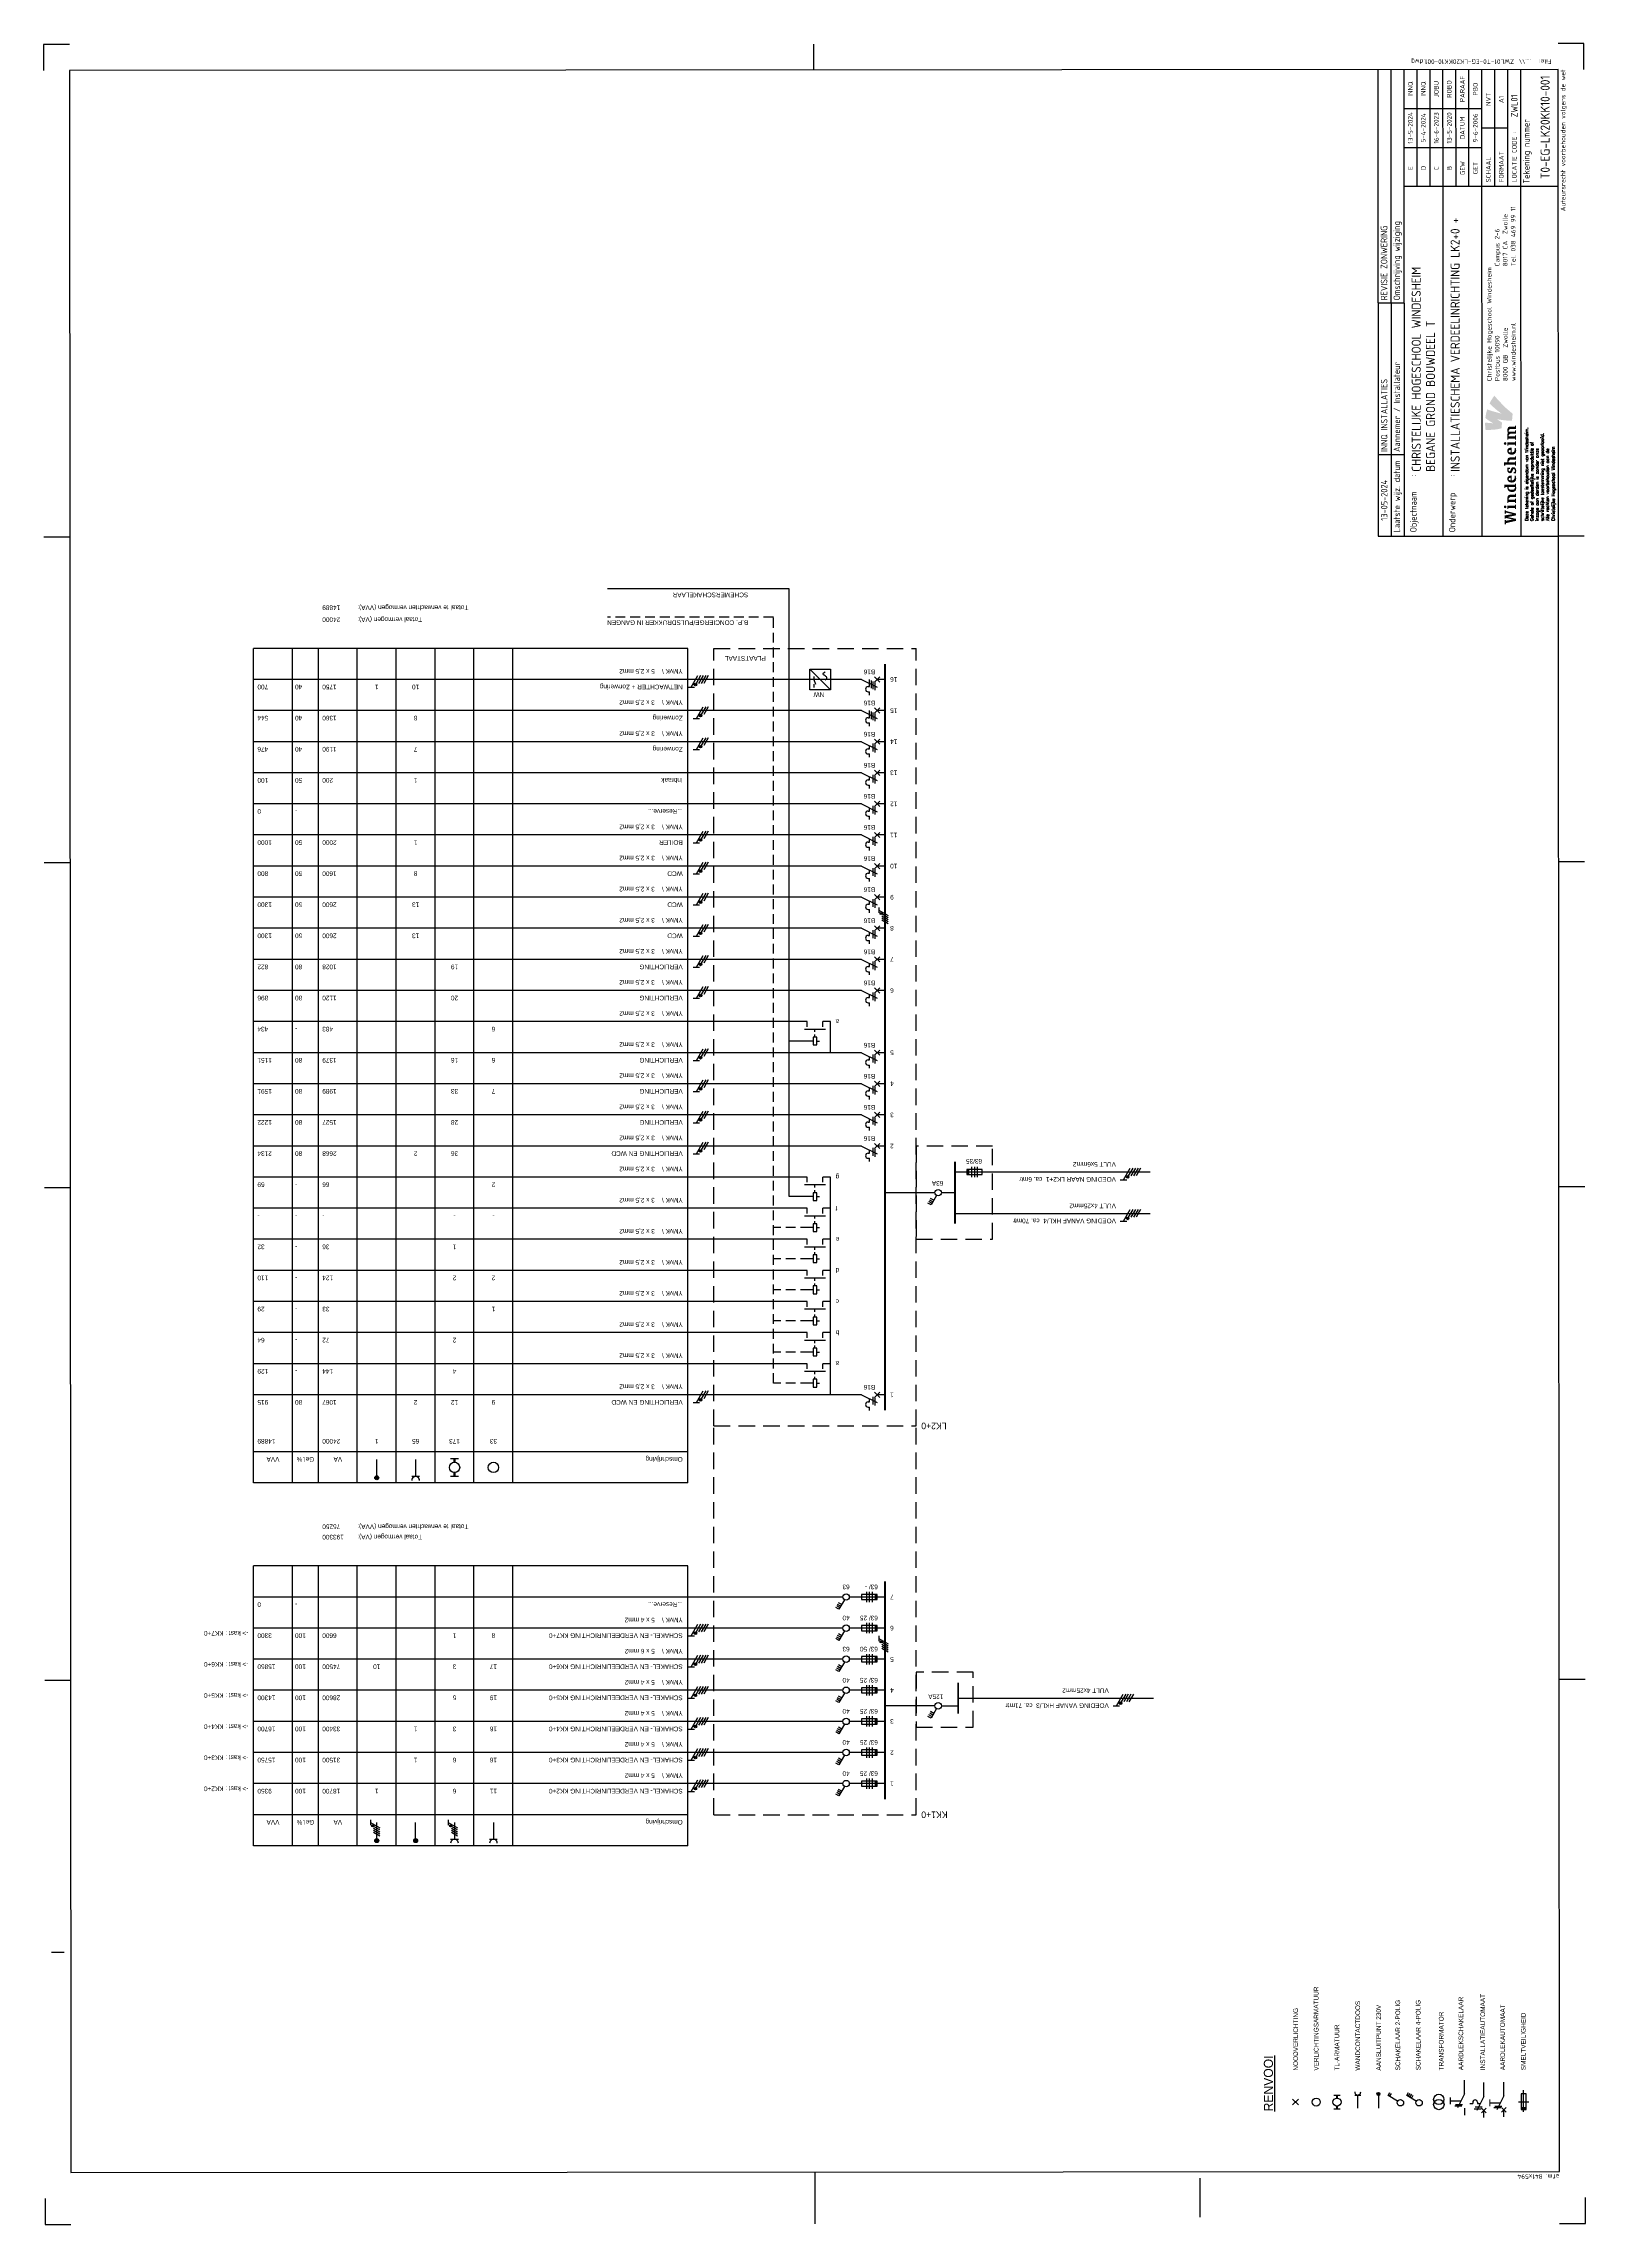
# Model space of a CAD drawing. Header units: millimetres. Extents: x -595 to 0, y 0 to 841.
import ezdxf
from ezdxf.enums import TextEntityAlignment as Align

# ---------------------------------------------------------------- set-up
doc = ezdxf.new("R2010")
doc.units = ezdxf.units.MM
for name, pattern in [('DASHED', [19.05, 12.7, -6.35]), ('HIDDEN', [9.525, 6.35, -3.175]), ('STABI11', [2, 1, -1])]:
    doc.linetypes.add(name, pattern=pattern)
doc.layers.get('0').update_dxf_attribs({"linetype": 'CONTINUOUS'})
for name, color, linetype in [('00att018', 1, 'CONTINUOUS'), ('00att025', 2, 'CONTINUOUS'), ('00att035', 3, 'CONTINUOUS'), ('00att050', 4, 'CONTINUOUS'), ('00kad018', 1, 'CONTINUOUS'), ('00kad025', 2, 'CONTINUOUS'), ('00kad070', 5, 'CONTINUOUS'), ('BL$2----_KADER', 7, 'CONTINUOUS'), ('BL$4----_STEMPEL', 7, 'CONTINUOUS'), ('EL$1----', 3, 'CONTINUOUS'), ('EL$1----_KK1+0', 3, 'CONTINUOUS'), ('EL$1----_LK2+0', 3, 'CONTINUOUS'), ('LAAG_1', 160, 'CONTINUOUS')]:
    doc.layers.add(name, color=color, linetype=linetype)
doc.styles.add('BURO-018', font='BUROFONT', dxfattribs={"height": 1.8})
doc.styles.add('BURO-035', font='BUROFONT.shx', dxfattribs={"height": 3.5})
doc.styles.add('EDU', font='ROMANS.SHX', dxfattribs={"height": 2.5})
doc.styles.add('ISO', font='isocp.shx')

# ---------------------------------------------------------------- blocks, each defined once
blk = doc.blocks.new('RENV_DION')
at = {"layer": 'EL$1----', "linetype": 'Continuous'}
for p, q in [((485.12, 256.64), (487.32, 254.44)), ((487.32, 256.64), (485.12, 254.44)), ((483.5, 238.37), (483.5, 240.7)), ((488.94, 240.7), (488.94, 238.37)), ((483.89, 231.54), (488.94, 231.54)), ((488.94, 232.7), (488.94, 230.37)), ((489.33, 223.54), (483.89, 223.54)), ((486.57, 208.98), (488.69, 212.65)), ((487.64, 210.83), (488.85, 210.13)), ((487.99, 211.43), (489.2, 210.73)), ((488.34, 212.04), (489.55, 211.34)), ((488.69, 212.65), (489.9, 211.95)), ((484.62, 191.43), (484.62, 194.13)), ((485.3, 193.8), (485.3, 191.1)), ((486.65, 195.82), (486.65, 191.77)), ((488.36, 182.91), (482.96, 185.61)), ((483.63, 186.63), (483.63, 183.93)), ((489.35, 190.42), (483.95, 193.12)), ((484.31, 186.29), (484.31, 183.59)), ((485.66, 188.31), (485.66, 187.19)), ((486.11, 187.19), (485.66, 187.19)), ((486.11, 185.39), (485.66, 185.39)), ((485.66, 185.39), (485.66, 184.26)), ((480.26, 182.91), (482.96, 182.91)), ((482.06, 183.81), (483.86, 182.01)), ((483.86, 183.81), (482.06, 182.01)), ((488.54, 175.18), (483.14, 177.88)), ((485.84, 180.58), (485.84, 176.53)), ((488.36, 182.91), (493.76, 182.91)), ((484.04, 176.08), (482.24, 174.28)), ((482.24, 176.08), (484.04, 174.28)), ((489.31, 168.57), (483.31, 168.57)), ((483.31, 168.57), (483.31, 166.57)), ((486.31, 169.57), (486.31, 165.57)), ((489.31, 166.57), (489.31, 168.57)), ((482.39, 167.57), (490.81, 167.57)), ((483.31, 166.57), (489.31, 166.57))]:
    blk.add_line(p, q, dxfattribs=at)
at = {"layer": 'EL$1----', "color": 3, "linetype": 'Continuous'}
for p, q in [((486.57, 216.18), (488.69, 219.85)), ((488.34, 219.25), (489.55, 218.55)), ((488.69, 219.85), (489.9, 219.15))]:
    blk.add_line(p, q, dxfattribs=at)
at = {"layer": 'EL$1----'}
for p, q in [((483.86, 190.42), (481.16, 190.42)), ((489.35, 190.42), (494.66, 190.42)), ((483.9, 176.31), (483.9, 179.01)), ((484.49, 175.97), (484.49, 178.67)), ((483.14, 175.29), (480.44, 175.29)), ((488.54, 175.18), (493.85, 175.18))]:
    blk.add_line(p, q, dxfattribs=at)
at = {"layer": 'EL$1----', "linetype": 'Continuous'}
for points, const_width in [([(486.41, 255.54, 1), (486.02, 255.54, 1)], 0.389), ([(489.33, 223.83, 1), (489.33, 223.24, 1)], 0.583)]:
    blk.add_lwpolyline(points, format="xyb", close=True, dxfattribs=dict(at, const_width=const_width))
for points, const_width in [([(484.66, 239.54), (483.5, 239.54)], 0.778), ([(487.77, 239.54), (488.94, 239.54)], 0.778), ([(485.3, 195.82), (488, 195.82)], 0.45), ([(484.49, 180.58), (487.19, 180.58)], 0.45)]:
    blk.add_lwpolyline(points, dxfattribs=dict(at, const_width=const_width))
for centre, radius in [((486.22, 247.54), 1.56), ((486.22, 239.54), 1.56), ((489.33, 223.54), 0.583), ((485.24, 200.27), 2), ((485.95, 207.9), 1.25), ((487.24, 200.27), 2)]:
    blk.add_circle(centre, radius, dxfattribs=at)
at = {"layer": 'EL$1----', "color": 3, "linetype": 'Continuous'}
blk.add_circle((485.95, 215.1), 1.25, dxfattribs=at)
at = {"layer": 'EL$1----', "linetype": 'Continuous'}
for centre, radius, start, end in [((490.11, 231.54), 1.17, 90, 270), ((486.11, 186.29), 0.9, 270, 90)]:
    blk.add_arc(centre, radius, start, end, dxfattribs=at)
blk.add_solid([(483.31, 168.57), (484.31, 168.57), (483.31, 166.57), (484.31, 166.57)], dxfattribs=at)
at = {"layer": 'EL$1----', "color": 3, "style": 'BURO-035'}
blk.add_text('%%URENVOOI', height=3.5, dxfattribs=at).set_placement((482.63, 264.23))
at = {"layer": 'EL$1----', "color": 1, "style": 'BURO-018'}
for s, p in [('NOODVERLICHTING', (498.36, 255.47)), ('VERLICHTINGSARMATUUR', (498.36, 247.55)), ('TL-ARMATUUR', (498.36, 239.54)), ('WANDCONTACTDOOS', (498.36, 231.52)), ('AANSLUITPUNT 230V', (498.36, 223.5)), ('SCHAKELAAR 2-POLIG', (498.43, 216.06)), ('SCHAKELAAR 4-POLIG', (498.43, 208.21)), ('TRANSFORMATOR', (498.43, 199.33)), ('AARDLEKSCHAKELAAR', (498.49, 191.75)), ('INSTALLATIEAUTOMAAT', (498.49, 183.3)), ('AARDLEKAUTOMAAT', (498.47, 175.66)), ('SMELTVEILIGHEID', (498.47, 167.66))]:
    blk.add_text(s, height=1.8, dxfattribs=at).set_placement(p, align=Align.MIDDLE_LEFT)
blk = doc.blocks.new('a1-windesheim-hor')
at = {"layer": '00kad018', "color": 1}
for p, q in [((0, 594), (0, 584)), ((10, 594), (0, 594)), ((105, 591.5), (105, 586.5)), ((210, 594), (210, 584)), ((400, 594), (400, 584)), ((525.5, 594), (525.5, 584)), ((651, 584), (651, 594)), ((841, 594), (831, 594)), ((841, 584), (841, 594)), ((0, 297), (20, 297)), ((831, 297), (841, 297)), ((2.5, 148.5), (17.5, 148.5)), ((0, 10), (0, 0)), ((210, 10), (210, 0)), ((400, 10), (400, 0)), ((525.5, 10), (525.5, 0)), ((651, 0), (651, 10)), ((841, 0), (841, 10)), ((0, 0), (10, 0)), ((831, 0), (841, 0))]:
    blk.add_line(p, q, dxfattribs=at)
at = {"layer": '00kad070', "color": 5}
for p, q in [((831, 584), (20, 584)), ((20, 584), (20, 10)), ((831, 10), (831, 584)), ((20, 10), (831, 10))]:
    blk.add_line(p, q, dxfattribs=at)
at = {"layer": '00att018', "color": 1, "style": 'ISO'}
blk.add_text('afm. 841x594', height=1.8, rotation=90, dxfattribs=at).set_placement((19, 10))
blk.add_text('Auteursrecht voorbehouden volgens de wet', height=1.8, dxfattribs=at).set_placement((831.08, 7.2), align=Align.RIGHT)
blk = doc.blocks.new('AI9-BLK4')
at = {"layer": 'LAAG_1'}
h = blk.add_hatch(color=40, dxfattribs=at)
edge = h.paths.add_edge_path()
edge.add_spline(control_points=[(7.1, 7.2), (4.8, 4.7), (2.6, 2.6), (-0.7, -2.1), (0, 0.5), (1.3, 5.9), (2.6, 9), (0.7, 9.7), (-2.2, 10.3), (-4.1, 10.4), (-5.5, 8.8), (-7.5, 5.5), (-8.1, 4.4), (-8, 6.9), (-7.7, 9.3), (-7.6, 10.6), (-9.6, 10.7), (-11, 10.6), (-13.2, 10.3), (-13.3, 6), (-13.1, 2), (-12, -2), (-10.8, -2.1), (-7.6, -2.4), (-7.6, -2.4), (-7.1, -1.7), (-6.1, 0), (-5, 1.4), (-5.4, -0.9), (-5.9, -4.1), (-6.1, -7.2), (-6.1, -8.1), (-6.2, -9.1), (-6.2, -10.1), (-4.7, -10.2), (-1, -10.6), (-0.7, -10.6), (-0.7, -10.6), (-0.7, -10.6), (-0.7, -10.6), (-0.7, -10.6), (-0.7, -10.6), (-0.7, -10.6), (0.7, -8.8), (2.3, -7), (3.6, -5.5), (4.7, -4.4), (5.7, -3.3), (6.7, -2.4), (9.3, 0.1), (11.5, 2.1), (13.2, 3.5), (11, 5.1), (9.5, 6.1), (7.1, 7.2)], knot_values=[0, 0, 0, 0, 1, 1, 1, 2, 2, 2, 3, 3, 3, 4, 4, 4, 5, 5, 5, 6, 6, 6, 7, 7, 7, 8, 8, 8, 9, 9, 9, 10, 10, 10, 11, 11, 11, 12, 12, 12, 13, 13, 13, 14, 14, 14, 15, 15, 15, 16, 16, 16, 17, 17, 17, 18, 18, 18, 18], degree=3, periodic=0)
h = blk.add_hatch(color=154, dxfattribs=at)
edge = h.paths.add_edge_path()
edge.add_spline(control_points=[(-0.7, -10.6), (-0.7, -10.6), (-0.7, -10.6), (-0.7, -10.6), (-0.7, -10.6), (-0.7, -10.6), (-0.7, -10.6)], knot_values=[0, 0, 0, 0, 1, 1, 1, 2, 2, 2, 2], degree=3, periodic=0)
h = blk.add_hatch(color=154, dxfattribs=at)
edge = h.paths.add_edge_path()
edge.add_spline(control_points=[(-0.7, -10.6), (-0.7, -10.6), (-0.7, -10.6), (-0.7, -10.6), (-0.7, -10.6), (-0.7, -10.6), (-0.7, -10.6)], knot_values=[0, 0, 0, 0, 1, 1, 1, 2, 2, 2, 2], degree=3, periodic=0)
blk = doc.blocks.new('AI9-BLK3')
at = {"layer": 'LAAG_1'}
h = blk.add_hatch(color=154, dxfattribs=at)
edge = h.paths.add_edge_path()
edge.add_spline(control_points=[(-27.8, 3.2), (-27.8, 3.2), (-29.8, -4.7), (-29.8, -4.7), (-29.8, -4.7), (-31.2, -4.7), (-31.2, -4.7), (-31.2, -4.7), (-32.5, 1.8), (-32.5, 1.8), (-32.5, 1.8), (-33.9, -4.7), (-33.9, -4.7), (-33.9, -4.7), (-35.4, -4.7), (-35.4, -4.7), (-35.4, -4.7), (-37.2, 3.2), (-37.2, 3.2), (-37.2, 3.2), (-38, 3.2), (-38, 3.2), (-38, 3.2), (-38, 4.2), (-38, 4.2), (-38, 4.2), (-34.8, 4.2), (-34.8, 4.2), (-34.8, 4.2), (-34.8, 3.2), (-34.8, 3.2), (-34.8, 3.2), (-35.4, 3.2), (-35.4, 3.2), (-35.4, 3.2), (-34.4, -2.1), (-34.4, -2.1), (-34.4, -2.1), (-33.2, 3.3), (-33.2, 3.3), (-33.2, 3.3), (-33.7, 3.3), (-33.7, 3.3), (-33.7, 3.3), (-33.7, 4.2), (-33.7, 4.2), (-33.7, 4.2), (-31.3, 4.2), (-31.3, 4.2), (-31.3, 4.2), (-30.2, -2.1), (-30.2, -2.1), (-30.2, -2.1), (-29, 3.2), (-29, 3.2), (-29, 3.2), (-29.8, 3.2), (-29.8, 3.2), (-29.8, 3.2), (-29.8, 4.2), (-29.8, 4.2), (-29.8, 4.2), (-27.2, 4.2), (-27.2, 4.2), (-27.2, 4.2), (-27.2, 3.2), (-27.2, 3.2), (-27.2, 3.2), (-27.8, 3.2), (-27.8, 3.2)], knot_values=[0, 0, 0, 0, 1, 1, 1, 2, 2, 2, 3, 3, 3, 4, 4, 4, 5, 5, 5, 6, 6, 6, 7, 7, 7, 8, 8, 8, 9, 9, 9, 10, 10, 10, 11, 11, 11, 12, 12, 12, 13, 13, 13, 14, 14, 14, 15, 15, 15, 16, 16, 16, 17, 17, 17, 18, 18, 18, 19, 19, 19, 20, 20, 20, 21, 21, 21, 22, 22, 22, 23, 23, 23, 23], degree=3, periodic=0)
h = blk.add_hatch(color=154, dxfattribs=at)
edge = h.paths.add_edge_path()
edge.add_spline(control_points=[(-26.4, -4.7), (-26.4, -4.7), (-26.4, -3.9), (-26.4, -3.9), (-26.4, -3.9), (-25.5, -3.9), (-25.5, -3.9), (-25.5, -3.9), (-25.5, 1.2), (-25.5, 1.2), (-25.5, 1.2), (-26.4, 1.2), (-26.4, 1.2), (-26.4, 1.2), (-26.4, 2), (-26.4, 2), (-26.4, 2), (-23.8, 2), (-23.8, 2), (-23.8, 2), (-23.8, -3.9), (-23.8, -3.9), (-23.8, -3.9), (-22.9, -3.9), (-22.9, -3.9), (-22.9, -3.9), (-22.9, -4.7), (-22.9, -4.7), (-22.9, -4.7), (-26.4, -4.7), (-26.4, -4.7)], knot_values=[0, 0, 0, 0, 1, 1, 1, 2, 2, 2, 3, 3, 3, 4, 4, 4, 5, 5, 5, 6, 6, 6, 7, 7, 7, 8, 8, 8, 9, 9, 9, 10, 10, 10, 10], degree=3, periodic=0)
edge = h.paths.add_edge_path()
edge.add_spline(control_points=[(-24.7, 2.7), (-25.2, 2.7), (-25.7, 3.2), (-25.7, 3.7), (-25.7, 4.3), (-25.2, 4.8), (-24.7, 4.8), (-24.1, 4.8), (-23.6, 4.3), (-23.6, 3.7), (-23.6, 3.2), (-24.1, 2.7), (-24.7, 2.7)], knot_values=[0, 0, 0, 0, 1, 1, 1, 2, 2, 2, 3, 3, 3, 4, 4, 4, 4], degree=3, periodic=0)
h = blk.add_hatch(color=154, dxfattribs=at)
edge = h.paths.add_edge_path()
edge.add_spline(control_points=[(-17, -4.7), (-17, -4.7), (-17, -0.9), (-17, -0.9), (-17, -0.3), (-17.2, 0.2), (-17.5, 0.5), (-17.9, 0.9), (-18.3, 1.1), (-18.9, 1.1), (-19, 1.1), (-19, 1.1), (-19.1, 1.1), (-19.1, 1.1), (-19.1, -3.9), (-19.1, -3.9), (-19.1, -3.9), (-18.2, -3.9), (-18.2, -3.9), (-18.2, -3.9), (-18.2, -4.7), (-18.2, -4.7), (-18.2, -4.7), (-21.7, -4.7), (-21.7, -4.7), (-21.7, -4.7), (-21.7, -3.9), (-21.7, -3.9), (-21.7, -3.9), (-20.8, -3.9), (-20.8, -3.9), (-20.8, -3.9), (-20.8, 1.2), (-20.8, 1.2), (-20.8, 1.2), (-21.7, 1.2), (-21.7, 1.2), (-21.7, 1.2), (-21.7, 2), (-21.7, 2), (-21.7, 2), (-19.4, 2), (-19.4, 2), (-19.1, 2), (-18.9, 2), (-18.6, 2), (-17, 2), (-16.3, 1.9), (-15.9, 1.4), (-15.5, 1), (-15.3, 0.6), (-15.3, -0.2), (-15.3, -0.2), (-15.3, -3.9), (-15.3, -3.9), (-15.3, -3.9), (-14.5, -3.9), (-14.5, -3.9), (-14.5, -3.9), (-14.5, -4.7), (-14.5, -4.7), (-14.5, -4.7), (-17, -4.7), (-17, -4.7)], knot_values=[0, 0, 0, 0, 1, 1, 1, 2, 2, 2, 3, 3, 3, 4, 4, 4, 5, 5, 5, 6, 6, 6, 7, 7, 7, 8, 8, 8, 9, 9, 9, 10, 10, 10, 11, 11, 11, 12, 12, 12, 13, 13, 13, 14, 14, 14, 15, 15, 15, 16, 16, 16, 17, 17, 17, 18, 18, 18, 19, 19, 19, 20, 20, 20, 21, 21, 21, 21], degree=3, periodic=0)
h = blk.add_hatch(color=154, dxfattribs=at)
edge = h.paths.add_edge_path(flags=16)
edge.add_spline(control_points=[(-6.8, -4.7), (-6.8, -4.7), (-6.8, -3.9), (-6.8, -3.9), (-6.8, -3.9), (-7.6, -3.9), (-7.6, -3.9), (-7.6, -3.9), (-7.6, 4.5), (-7.6, 4.5), (-7.6, 4.5), (-10.2, 4.5), (-10.2, 4.5), (-10.2, 4.5), (-10.2, 3.6), (-10.2, 3.6), (-10.2, 3.6), (-9.3, 3.6), (-9.3, 3.6), (-9.3, 3.6), (-9.3, 2), (-9.3, 2), (-9.6, 2), (-9.8, 2), (-10.2, 2), (-11.9, 2), (-13.2, 0.7), (-13.2, -1.5), (-13.2, -3.8), (-12.3, -4.8), (-10.3, -4.8), (-9.9, -4.8), (-9.3, -4.7), (-9.1, -4.7), (-9.1, -4.7), (-6.8, -4.7), (-6.8, -4.7)], knot_values=[0, 0, 0, 0, 1, 1, 1, 2, 2, 2, 3, 3, 3, 4, 4, 4, 5, 5, 5, 6, 6, 6, 7, 7, 7, 8, 8, 8, 9, 9, 9, 10, 10, 10, 11, 11, 11, 12, 12, 12, 12], degree=3, periodic=0)
edge = h.paths.add_edge_path()
edge.add_spline(control_points=[(-9.3, -3.7), (-9.5, -3.8), (-9.6, -3.8), (-9.8, -3.8), (-10.8, -3.8), (-11.5, -3.1), (-11.5, -1.2), (-11.5, 0.4), (-10.9, 1.1), (-10, 1.1), (-9.7, 1.1), (-9.5, 1), (-9.3, 1), (-9.3, 1), (-9.3, -3.7), (-9.3, -3.7)], knot_values=[0, 0, 0, 0, 1, 1, 1, 2, 2, 2, 3, 3, 3, 4, 4, 4, 5, 5, 5, 5], degree=3, periodic=0)
h = blk.add_hatch(color=154, dxfattribs=at)
edge = h.paths.add_edge_path(flags=16)
edge.add_spline(control_points=[(-0.4, -1.4), (-0.4, 1), (-1.2, 2.1), (-3, 2.1), (-4.8, 2.1), (-5.9, 0.7), (-5.9, -1.4), (-5.9, -3.6), (-4.8, -4.8), (-2.7, -4.8), (-1.9, -4.8), (-1.2, -4.6), (-0.7, -4.4), (-0.7, -4.4), (-0.7, -3.5), (-0.7, -3.5), (-1.2, -3.6), (-1.6, -3.6), (-2, -3.6), (-3.4, -3.6), (-4.2, -2.5), (-4.2, -1.4), (-4.2, -1.4), (-0.4, -1.4), (-0.4, -1.4)], knot_values=[0, 0, 0, 0, 1, 1, 1, 2, 2, 2, 3, 3, 3, 4, 4, 4, 5, 5, 5, 6, 6, 6, 7, 7, 7, 8, 8, 8, 8], degree=3, periodic=0)
edge = h.paths.add_edge_path()
edge.add_spline(control_points=[(-2.2, -0.5), (-2.2, -0.5), (-4.2, -0.5), (-4.2, -0.5), (-4.2, 0.5), (-3.8, 1.1), (-3.2, 1.1), (-2.6, 1.1), (-2.2, 0.6), (-2.2, -0.5)], knot_values=[0, 0, 0, 0, 1, 1, 1, 2, 2, 2, 3, 3, 3, 3], degree=3, periodic=0)
h = blk.add_hatch(color=154, dxfattribs=at)
edge = h.paths.add_edge_path()
edge.add_spline(control_points=[(3.2, -4.8), (2.4, -4.8), (1.5, -4.6), (1.3, -4.5), (1.3, -4.5), (1.3, -2.7), (1.3, -2.7), (1.3, -2.7), (2.3, -2.7), (2.3, -2.7), (2.3, -2.7), (2.3, -3.6), (2.3, -3.6), (2.6, -3.7), (2.9, -3.8), (3.3, -3.8), (4.1, -3.8), (4.5, -3.5), (4.5, -3), (4.5, -2.5), (4.1, -2.3), (3.5, -2.1), (3.5, -2.1), (2.7, -1.8), (2.7, -1.8), (1.8, -1.5), (1.3, -1), (1.3, 0.1), (1.3, 1.2), (2.3, 2.1), (3.9, 2.1), (4.6, 2.1), (5.3, 2), (5.7, 1.9), (5.7, 1.9), (5.7, 0), (5.7, 0), (5.7, 0), (4.7, 0), (4.7, 0), (4.7, 0), (4.7, 1), (4.7, 1), (4.4, 1.1), (4.2, 1.1), (3.9, 1.1), (3.2, 1.1), (2.8, 0.8), (2.8, 0.4), (2.8, 0), (3, -0.2), (3.6, -0.4), (3.6, -0.4), (4.4, -0.7), (4.4, -0.7), (5.4, -1), (6, -1.6), (6, -2.6), (6, -4), (4.8, -4.8), (3.2, -4.8)], knot_values=[0, 0, 0, 0, 1, 1, 1, 2, 2, 2, 3, 3, 3, 4, 4, 4, 5, 5, 5, 6, 6, 6, 7, 7, 7, 8, 8, 8, 9, 9, 9, 10, 10, 10, 11, 11, 11, 12, 12, 12, 13, 13, 13, 14, 14, 14, 15, 15, 15, 16, 16, 16, 17, 17, 17, 18, 18, 18, 19, 19, 19, 20, 20, 20, 20], degree=3, periodic=0)
h = blk.add_hatch(color=154, dxfattribs=at)
edge = h.paths.add_edge_path()
edge.add_spline(control_points=[(11.8, -4.7), (11.8, -4.7), (11.8, -1), (11.8, -1), (11.8, -0.3), (11.7, 0.2), (11.3, 0.5), (10.9, 0.9), (10.5, 1.1), (10, 1.1), (9.9, 1.1), (9.8, 1.1), (9.7, 1.1), (9.7, 1.1), (9.7, -3.9), (9.7, -3.9), (9.7, -3.9), (10.6, -3.9), (10.6, -3.9), (10.6, -3.9), (10.6, -4.7), (10.6, -4.7), (10.6, -4.7), (7.1, -4.7), (7.1, -4.7), (7.1, -4.7), (7.1, -3.9), (7.1, -3.9), (7.1, -3.9), (8, -3.9), (8, -3.9), (8, -3.9), (8, 3.6), (8, 3.6), (8, 3.6), (7.2, 3.6), (7.2, 3.6), (7.2, 3.6), (7.2, 4.5), (7.2, 4.5), (7.2, 4.5), (9.7, 4.5), (9.7, 4.5), (9.7, 4.5), (9.7, 2), (9.7, 2), (9.9, 2), (10.2, 2), (10.5, 2), (11.9, 2), (12.5, 1.8), (13, 1.4), (13.4, 1), (13.5, 0.5), (13.5, -0.2), (13.5, -0.2), (13.5, -3.9), (13.5, -3.9), (13.5, -3.9), (14.3, -3.9), (14.3, -3.9), (14.3, -3.9), (14.3, -4.7), (14.3, -4.7), (14.3, -4.7), (11.8, -4.7), (11.8, -4.7)], knot_values=[0, 0, 0, 0, 1, 1, 1, 2, 2, 2, 3, 3, 3, 4, 4, 4, 5, 5, 5, 6, 6, 6, 7, 7, 7, 8, 8, 8, 9, 9, 9, 10, 10, 10, 11, 11, 11, 12, 12, 12, 13, 13, 13, 14, 14, 14, 15, 15, 15, 16, 16, 16, 17, 17, 17, 18, 18, 18, 19, 19, 19, 20, 20, 20, 21, 21, 21, 22, 22, 22, 22], degree=3, periodic=0)
h = blk.add_hatch(color=154, dxfattribs=at)
edge = h.paths.add_edge_path(flags=16)
edge.add_spline(control_points=[(21.1, -1.4), (21.1, 1), (20.4, 2.1), (18.5, 2.1), (16.7, 2.1), (15.6, 0.7), (15.6, -1.4), (15.6, -3.6), (16.8, -4.8), (18.9, -4.8), (19.6, -4.8), (20.3, -4.6), (20.8, -4.4), (20.8, -4.4), (20.8, -3.5), (20.8, -3.5), (20.4, -3.6), (19.9, -3.6), (19.5, -3.6), (18.1, -3.6), (17.3, -2.5), (17.3, -1.4), (17.3, -1.4), (21.1, -1.4), (21.1, -1.4)], knot_values=[0, 0, 0, 0, 1, 1, 1, 2, 2, 2, 3, 3, 3, 4, 4, 4, 5, 5, 5, 6, 6, 6, 7, 7, 7, 8, 8, 8, 8], degree=3, periodic=0)
edge = h.paths.add_edge_path()
edge.add_spline(control_points=[(19.3, -0.5), (19.3, -0.5), (17.3, -0.5), (17.3, -0.5), (17.3, 0.5), (17.8, 1.1), (18.4, 1.1), (18.9, 1.1), (19.3, 0.6), (19.3, -0.5)], knot_values=[0, 0, 0, 0, 1, 1, 1, 2, 2, 2, 3, 3, 3, 3], degree=3, periodic=0)
h = blk.add_hatch(color=154, dxfattribs=at)
edge = h.paths.add_edge_path()
edge.add_spline(control_points=[(22.5, -4.7), (22.5, -4.7), (22.5, -3.9), (22.5, -3.9), (22.5, -3.9), (23.4, -3.9), (23.4, -3.9), (23.4, -3.9), (23.4, 1.2), (23.4, 1.2), (23.4, 1.2), (22.5, 1.2), (22.5, 1.2), (22.5, 1.2), (22.5, 2), (22.5, 2), (22.5, 2), (25.1, 2), (25.1, 2), (25.1, 2), (25.1, -3.9), (25.1, -3.9), (25.1, -3.9), (26, -3.9), (26, -3.9), (26, -3.9), (26, -4.7), (26, -4.7), (26, -4.7), (22.5, -4.7), (22.5, -4.7)], knot_values=[0, 0, 0, 0, 1, 1, 1, 2, 2, 2, 3, 3, 3, 4, 4, 4, 5, 5, 5, 6, 6, 6, 7, 7, 7, 8, 8, 8, 9, 9, 9, 10, 10, 10, 10], degree=3, periodic=0)
edge = h.paths.add_edge_path()
edge.add_spline(control_points=[(24.2, 2.7), (23.6, 2.7), (23.2, 3.2), (23.2, 3.7), (23.2, 4.3), (23.6, 4.8), (24.2, 4.8), (24.8, 4.8), (25.3, 4.3), (25.3, 3.7), (25.3, 3.2), (24.8, 2.7), (24.2, 2.7)], knot_values=[0, 0, 0, 0, 1, 1, 1, 2, 2, 2, 3, 3, 3, 4, 4, 4, 4], degree=3, periodic=0)
h = blk.add_hatch(color=154, dxfattribs=at)
edge = h.paths.add_edge_path()
edge.add_spline(control_points=[(35.5, -4.7), (35.5, -4.7), (35.5, -0.9), (35.5, -0.9), (35.5, -0.3), (35.3, 0.2), (35, 0.5), (34.7, 0.9), (34.2, 1.1), (33.5, 1.1), (33.4, 1.1), (33.3, 1), (33.2, 1), (33.4, 0.8), (33.5, 0.3), (33.5, -0.1), (33.5, -0.1), (33.5, -3.9), (33.5, -3.9), (33.5, -3.9), (34.3, -3.9), (34.3, -3.9), (34.3, -3.9), (34.3, -4.7), (34.3, -4.7), (34.3, -4.7), (31.8, -4.7), (31.8, -4.7), (31.8, -4.7), (31.8, -0.9), (31.8, -0.9), (31.8, -0.2), (31.6, 0.2), (31.3, 0.5), (30.9, 0.9), (30.5, 1.1), (30, 1.1), (30, 1.1), (29.9, 1.1), (29.8, 1.1), (29.8, 1.1), (29.8, -3.9), (29.8, -3.9), (29.8, -3.9), (30.6, -3.9), (30.6, -3.9), (30.6, -3.9), (30.6, -4.7), (30.6, -4.7), (30.6, -4.7), (27.2, -4.7), (27.2, -4.7), (27.2, -4.7), (27.2, -3.9), (27.2, -3.9), (27.2, -3.9), (28.1, -3.9), (28.1, -3.9), (28.1, -3.9), (28.1, 1.2), (28.1, 1.2), (28.1, 1.2), (27.2, 1.2), (27.2, 1.2), (27.2, 1.2), (27.2, 2), (27.2, 2), (27.2, 2), (29.6, 2), (29.6, 2), (29.9, 2), (30.2, 2), (30.4, 2), (31.4, 2), (31.9, 1.9), (32.5, 1.7), (33, 1.9), (33.7, 2), (34.5, 2), (35.6, 2), (36.3, 1.8), (36.7, 1.4), (37.1, 1), (37.2, 0.5), (37.2, -0.1), (37.2, -0.1), (37.2, -3.9), (37.2, -3.9), (37.2, -3.9), (38, -3.9), (38, -3.9), (38, -3.9), (38, -4.7), (38, -4.7), (38, -4.7), (35.5, -4.7), (35.5, -4.7)], knot_values=[0, 0, 0, 0, 1, 1, 1, 2, 2, 2, 3, 3, 3, 4, 4, 4, 5, 5, 5, 6, 6, 6, 7, 7, 7, 8, 8, 8, 9, 9, 9, 10, 10, 10, 11, 11, 11, 12, 12, 12, 13, 13, 13, 14, 14, 14, 15, 15, 15, 16, 16, 16, 17, 17, 17, 18, 18, 18, 19, 19, 19, 20, 20, 20, 21, 21, 21, 22, 22, 22, 23, 23, 23, 24, 24, 24, 25, 25, 25, 26, 26, 26, 27, 27, 27, 28, 28, 28, 29, 29, 29, 30, 30, 30, 31, 31, 31, 32, 32, 32, 32], degree=3, periodic=0)
blk = doc.blocks.new('CHW_ONDERHOEK')
at = {"layer": '00kad025', "color": 2}
for p, q in [((-190, 79.5), (-190, 69.5)), ((-10, 79.5), (-190, 79.5)), ((-158.5, 79.5), (-158.5, 69.5)), ((-100, 79.5), (-100, 69.5)), ((-10, 74.5), (-190, 74.5)), ((-40, 69.5), (-40, 39.5)), ((-25, 69.5), (-25, 39.5)), ((-10, 64.5), (-55, 64.5)), ((-10, 59.5), (-55, 59.5)), ((-10, 54.5), (-55, 54.5)), ((-10, 49.5), (-55, 49.5)), ((-32.5, 39.5), (-32.5, 34.5)), ((-32.5, 34.5), (-32.5, 29.5))]:
    blk.add_line(p, q, dxfattribs=at)
at = {"layer": '00kad070', "color": 5}
for p, q in [((-10, 69.5), (-190, 69.5)), ((-190, 69.5), (-190, 10)), ((-55, 69.5), (-55, 10)), ((-55, 54.5), (-190, 54.5)), ((-10, 44.5), (-55, 44.5)), ((-10, 39.5), (-190, 39.5)), ((-10, 34.5), (-55, 34.5)), ((-10, 29.5), (-55, 29.5)), ((-55, 24.5), (-190, 24.5)), ((-10, 24.5), (-55, 24.5))]:
    blk.add_line(p, q, dxfattribs=at)
at = {"color": 7, "xscale": 0.5, "yscale": 0.5, "zscale": 0.5}
for name, p in [('AI9-BLK4', (-142.4, 32.89)), ('AI9-BLK3', (-166.39, 28.63))]:
    blk.add_blockref(name, p, dxfattribs=at)
at = {"color": 1, "style": 'ISO'}
for s, p in [('Christelijke Hogeschool Windesheim', (-130.19, 35.71)), ('Postbus 10090', (-130.19, 32.63)), ('Campus 2-6', (-85.85, 32.63)), ('www.windesheim.nl', (-130.19, 26.45)), ('8000 GB  Zwolle', (-130.19, 29.54)), ('Tel. 038 469 99 11', (-85.85, 26.45)), ('8017 CA  Zwolle', (-85.85, 29.54))]:
    blk.add_text(s, height=1.8, dxfattribs=at).set_placement(p)
at = {"layer": '00att018', "color": 1, "style": 'ISO'}
for s, p in [('GEW', (-48, 46)), ('GET', (-48, 41)), ('DATUM', (-32.5, 46)), ('PARAAF', (-17.5, 46))]:
    blk.add_text(s, height=1.8, dxfattribs=at).set_placement(p, align=Align.CENTER)
for s, p in [('SCHAAL', (-53.5, 36)), ('FORMAAT', (-53.5, 31))]:
    blk.add_text(s, height=1.8, dxfattribs=at).set_placement(p)
at = {"layer": '00att018', "color": 1, "linetype": 'Continuous', "style": 'EDU'}
for s, p in [('Gehele of gedeeltelijke reproduktie of', (-184.2, 19.6)), ('inzage aan derden is zonder onze', (-184.2, 17.6)), ('schriftelijke toestemming niet geoorloofd.', (-184.2, 15.6)), ('Deze tekening is eigendom van Windesheim.', (-184.2, 21.6)), ('Alle rechten voorbehouden aan de', (-184.2, 13.6)), ('Christelijke Hogeschool Windesheim', (-184.2, 11.38))]:
    blk.add_text(s, height=1.2, dxfattribs=at).set_placement(p)
at = {"layer": '00att018', "color": 1, "style": 'ISO', "width": 0.9}
blk.add_text('....\\\\', height=1.8, rotation=90, dxfattribs=at).set_placement((-6, 20.5))
at = {"layer": '00att018', "color": 1, "style": 'ISO'}
blk.add_text('File:', height=1.8, rotation=90, dxfattribs=at).set_placement((-6, 12.5))
for tag, p in [('WZ_CODED', (-48, 66.07)), ('WZ_DATUMD', (-32.5, 66.07)), ('WZ_WZGOEDD', (-17.5, 66.07)), ('WZ_CODEC', (-48, 61.07)), ('WZ_DATUMC', (-32.5, 61.07)), ('WZ_WZGOEDC', (-17.5, 61.07)), ('WZ_CODEA', (-48, 51.07)), ('WZ_CODEB', (-48, 56.07)), ('WZ_DATUMA', (-32.5, 51.07)), ('WZ_DATUMB', (-32.5, 56.07)), ('WZ_WZGOEDA', (-17.5, 51.07)), ('WZ_WZGOEDB', (-17.5, 56.07)), ('TKDATCREAT', (-32.5, 41)), ('TKINIT', (-17.5, 41)), ('TKSCHAAL', (-21.5, 36)), ('TKFORMAAT', (-21.5, 31))]:
    blk.add_attdef(tag, text='', height=1.8, dxfattribs=at).set_placement(p, align=Align.CENTER)
blk.add_attdef('DWGNAME', (-6, 26.93), '', height=1.8, rotation=90, dxfattribs=at)
at = {"layer": '00att025', "color": 2, "style": 'ISO'}
for s, p in [('Objectnaam', (-188.5, 64.67)), ('Onderwerp', (-188.5, 49.72)), ('Tekening nummer', (-54, 21))]:
    blk.add_text(s, height=2.5, dxfattribs=at).set_placement(p)
at = {"layer": '00att025', "style": 'ISO'}
for p in [(-167.02, 64.67), (-167.02, 49.78)]:
    blk.add_text(':', height=2.5, dxfattribs=at).set_placement(p)
at = {"layer": '00att025', "color": 1, "style": 'ISO'}
blk.add_text('LOCATIE CODE :', height=1.8, dxfattribs=at).set_placement((-53.5, 26))
at = {"layer": '00att025', "color": 2, "style": 'ISO'}
for tag, p in [('WZ_DATUM', (-184, 75.9)), ('WZ_AANNEMER_INSTALATEUR', (-157.5, 75.9)), ('WZ_OMSCHR', (-99, 75.9))]:
    blk.add_attdef(tag, p, '', height=2.5, dxfattribs=at)
at = {"layer": '00att025', "color": 3, "style": 'ISO'}
blk.add_attdef('TKVRIJ2', text='', height=2.5, dxfattribs=at).set_placement((-24, 25.62), align=Align.CENTER)
at = {"layer": '00att035', "color": 3, "style": 'ISO'}
for s, p in [('Laatste wijz. datum', (-188.5, 71)), ('Aannemer / Installateur', (-157.5, 71)), ('Omschrijving wijziging', (-99, 71))]:
    blk.add_text(s, height=2.5, dxfattribs=at).set_placement(p)
for tag, p in [('TK1OMSCHR', (-165.14, 57.5)), ('PROMSCHR', (-165.14, 63)), ('TK2OMSCHR', (-165.14, 48)), ('TKVRIJ1', (-165.14, 42.5))]:
    blk.add_attdef(tag, p, '', height=3.5, dxfattribs=at)
at = {"layer": '00att050', "color": 4, "style": 'ISO'}
blk.add_attdef('TKFASE', text='', height=5, dxfattribs=at).set_placement((-14.5, 82), align=Align.RIGHT)
blk.add_attdef('TKTEKNR', text='', height=5, dxfattribs=at).set_placement((-32.25, 13.23), align=Align.CENTER)
blk = doc.blocks.new('HL3')
at = {"color": 0, "linetype": 'Continuous'}
for p, q in [((-3, 6.98), (-3, 4.48)), ((-3, 5.73), (1.5, 3.13)), ((1.5, 2.13), (-1.5, 3.87)), ((1.5, 1.13), (-1.5, 2.87)), ((1.5, 0.13), (-1.5, 1.87)), ((1.5, -0.87), (-1.5, 0.87))]:
    blk.add_line(p, q, dxfattribs=at)
at = {"color": 0, "linetype": 'Continuous', "const_width": 0.5}
blk.add_lwpolyline([(-1.68, 4.12, 1), (-2.18, 4.12, 1)], format="xyb", close=True, dxfattribs=at)
at = {"color": 0, "linetype": 'Continuous'}
blk.add_circle((-1.93, 4.12), 0.5, dxfattribs=at)
blk = doc.blocks.new('1114A3A')
at = {"color": 0, "linetype": 'Continuous'}
for p, q in [((0.62, 1.08), (2.74, 4.75)), ((1.69, 2.93), (2.9, 2.23)), ((2.04, 3.54), (3.25, 2.84)), ((2.39, 4.14), (3.6, 3.44)), ((2.74, 4.75), (3.95, 4.05))]:
    blk.add_line(p, q, dxfattribs=at)
blk.add_circle((0, 0), 1.25, dxfattribs=at)
at = {"color": 0, "linetype": 'Continuous', "style": 'BURO-018', "flags": 1}
for tag, p in [('E_ID', (0, 0.08)), ('E_MATCODE', (0, -4.92))]:
    blk.add_attdef(tag, p, '', height=1.8, dxfattribs=at)
at = {"color": 0, "linetype": 'Continuous', "style": 'BURO-018'}
blk.add_attdef('E_IGS', text='', height=1.8, dxfattribs=at).set_placement((3, 0.08), align=Align.MIDDLE_LEFT)
blk = doc.blocks.new('072102B')
at = {"color": 0, "linetype": 'Continuous'}
for p, q in [((1, 0), (-1, 0)), ((-1, 0), (-1, -6)), ((1, -6), (1, 0)), ((-1, -6), (1, -6))]:
    blk.add_line(p, q, dxfattribs=at)
blk.add_solid([(1, -5), (1, -6), (-1, -5), (-1, -6)], dxfattribs=at)
at = {"color": 0, "linetype": 'Continuous', "style": 'BURO-018', "flags": 1}
for tag, p in [('E_ID', (0, 0)), ('E_MATCODE', (0, -5))]:
    blk.add_attdef(tag, p, '', height=1.8, dxfattribs=at)
at = {"color": 0, "linetype": 'Continuous', "style": 'BURO-018'}
blk.add_attdef('E_KODE', text='', height=1.8, dxfattribs=at).set_placement((-3, -3), align=Align.MIDDLE_RIGHT)
blk = doc.blocks.new('0721013F')
at = {"color": 0, "linetype": 'Continuous'}
for p, q in [((-2, -2), (2, -2)), ((-2, -3), (2, -3)), ((2, -4), (-2, -4))]:
    blk.add_line(p, q, dxfattribs=at)
blk = doc.blocks.new('B12')
at = {"color": 0, "linetype": 'Continuous'}
for p, q in [((-4.75, 17.74), (-4.05, 18.95)), ((-1.08, 15.62), (-4.75, 17.74)), ((-4.14, 17.39), (-3.44, 18.6)), ((-3.54, 17.04), (-2.84, 18.25)), ((-2.93, 16.69), (-2.23, 17.9)), ((0, 16.25), (0, 21)), ((-1, 9), (-1, 3)), ((1, 9), (-1, 9)), ((0, 0), (0, 13.75)), ((1, 3), (1, 9)), ((-2, 7), (2, 7)), ((-2, 6), (2, 6)), ((2, 5), (-2, 5)), ((-1, 3), (1, 3))]:
    blk.add_line(p, q, dxfattribs=at)
blk.add_circle((0, 15), 1.25, dxfattribs=at)
blk.add_solid([(-1, 3), (-1, 4), (1, 3), (1, 4)], dxfattribs=at)
at = {"color": 1, "linetype": 'Continuous', "style": 'BURO-018'}
blk.add_attdef('E_IGS', text='', height=1.8, rotation=90, dxfattribs=at).set_placement((3, 15), align=Align.TOP_CENTER)
at = {"color": 1, "style": 'BURO-018'}
blk.add_attdef('E_VRIJ1', (-3, 3), '', height=1.8, rotation=90, dxfattribs=at)
at = {"color": 1, "linetype": 'Continuous', "style": 'BURO-018'}
blk.add_attdef('E_ISP', text='', height=1.8, rotation=90, dxfattribs=at).set_placement((3, 6.9), align=Align.TOP_LEFT)
blk.add_attdef('E_ISPH', text='', height=1.8, rotation=90, dxfattribs=at).set_placement((3, 6.2), align=Align.TOP_RIGHT)
blk = doc.blocks.new('m1')
at = {"color": 0, "linetype": 'Continuous'}
blk.add_line((0, 21), (0, 33), dxfattribs=at)
blk = doc.blocks.new('b1s')
at = {"color": 0, "linetype": 'Continuous'}
blk.add_line((0, 33), (0, 54), dxfattribs=at)
blk = doc.blocks.new('m1s')
at = {"color": 0, "linetype": 'Continuous'}
blk.add_line((0, 54), (0, 66), dxfattribs=at)
blk = doc.blocks.new('KOLNR6')
at = {"color": 0, "linetype": 'Continuous'}
for p, q in [((-3.5, -1.5), (-3.5, 1.5)), ((3, 0), (-3.5, 0))]:
    blk.add_line(p, q, dxfattribs=at)
blk.add_arc((-5, 0), 1.5, 270, 90, dxfattribs=at)
blk = doc.blocks.new('KOLNR7')
at = {"color": 0, "linetype": 'Continuous'}
for p, q in [((-3.5, -1.5), (-3.5, 1.5)), ((3, 0), (-3.5, 0)), ((-2.29, -1.2), (-0.91, 1.2)), ((-1.49, -1.2), (-0.11, 1.2)), ((-0.69, -1.2), (0.69, 1.2)), ((0.11, -1.2), (1.49, 1.2)), ((2.99, 2.4), (0.91, -1.2)), ((3.99, 2.4), (1.99, 2.4))]:
    blk.add_line(p, q, dxfattribs=at)
at = {"color": 0, "linetype": 'Continuous', "const_width": 0.4}
blk.add_lwpolyline([(1.69, 1.35, 1), (1.69, 1.75, 1)], format="xyb", close=True, dxfattribs=at)
at = {"color": 0, "linetype": 'Continuous'}
blk.add_circle((1.69, 1.55), 0.4, dxfattribs=at)
blk.add_arc((-5, 0), 1.5, 270, 90, dxfattribs=at)
blk = doc.blocks.new('KOLNR8')
at = {"color": 0, "linetype": 'Continuous'}
blk.add_line((-4, 0), (3, 0), dxfattribs=at)
at = {"color": 0, "linetype": 'Continuous', "const_width": 0.75}
blk.add_lwpolyline([(-4, -0.375, 1), (-4, 0.375, 1)], format="xyb", close=True, dxfattribs=at)
at = {"color": 0, "linetype": 'Continuous'}
blk.add_circle((-4, 0), 0.75, dxfattribs=at)
blk = doc.blocks.new('KOLNR9')
at = {"color": 0, "linetype": 'Continuous'}
for p, q in [((-4, 0), (3, 0)), ((-2.29, -1.2), (-0.91, 1.2)), ((-1.49, -1.2), (-0.11, 1.2)), ((-0.69, -1.2), (0.69, 1.2)), ((0.11, -1.2), (1.49, 1.2)), ((2.99, 2.4), (0.91, -1.2)), ((3.99, 2.4), (1.99, 2.4))]:
    blk.add_line(p, q, dxfattribs=at)
for points, const_width in [([(-4, -0.38, 1), (-4, 0.38, 1)], 0.75), ([(1.69, 1.35, 1), (1.69, 1.75, 1)], 0.4)]:
    blk.add_lwpolyline(points, format="xyb", close=True, dxfattribs=dict(at, const_width=const_width))
for centre, radius in [((-4, 0), 0.75), ((1.69, 1.55), 0.4)]:
    blk.add_circle(centre, radius, dxfattribs=at)
blk = doc.blocks.new('L1')
at = {"color": 0, "linetype": 'Continuous'}
for p, q in [((-3, 73.98), (-3, 71.48)), ((-3, 72.73), (1.5, 70.13)), ((1.5, 69.13), (-1.5, 70.87)), ((1.5, 68.13), (-1.5, 69.87))]:
    blk.add_line(p, q, dxfattribs=at)
at = {"color": 0, "linetype": 'Continuous', "const_width": 0.5}
blk.add_lwpolyline([(-1.68, 71.12, 1), (-2.18, 71.12, 1)], format="xyb", close=True, dxfattribs=at)
at = {"color": 0, "linetype": 'Continuous'}
blk.add_circle((-1.93, 71.12), 0.5, dxfattribs=at)
blk = doc.blocks.new('L3')
at = {"color": 0, "linetype": 'Continuous'}
for p, q in [((-3, 75.98), (-3, 73.48)), ((-3, 74.73), (1.5, 72.13)), ((1.5, 71.13), (-1.5, 72.87)), ((1.5, 70.13), (-1.5, 71.87)), ((1.5, 69.13), (-1.5, 70.87)), ((1.5, 68.13), (-1.5, 69.87))]:
    blk.add_line(p, q, dxfattribs=at)
at = {"color": 0, "linetype": 'Continuous', "const_width": 0.5}
blk.add_lwpolyline([(-1.68, 73.12, 1), (-2.18, 73.12, 1)], format="xyb", close=True, dxfattribs=at)
at = {"color": 0, "linetype": 'Continuous'}
blk.add_circle((-1.93, 73.12), 0.5, dxfattribs=at)
blk = doc.blocks.new('111104')
at = {"color": 0, "linetype": 'Continuous'}
for p, q in [((-3, 7), (-3, 4.5)), ((-3, 5.7), (1.5, 3.1)), ((1.5, 2.1), (-1.5, 3.9)), ((1.5, 1.1), (-1.5, 2.9)), ((1.5, 0.1), (-1.5, 1.9)), ((1.5, -0.9), (-1.5, 0.9))]:
    blk.add_line(p, q, dxfattribs=at)
at = {"color": 0, "linetype": 'Continuous', "const_width": 0.5}
blk.add_lwpolyline([(-1.7, 4.1, 1), (-2.2, 4.1, 1)], format="xyb", close=True, dxfattribs=at)
at = {"color": 0, "linetype": 'Continuous'}
blk.add_circle((-1.9, 4.1), 0.5, dxfattribs=at)
blk = doc.blocks.new('020209')
at = {"color": 0, "linetype": 'Continuous'}
blk.add_lwpolyline([(-3, 0), (-2.3, 1.1), (-1.7, 1.5), (-1.2, 1.5), (-0.8, 1.2), (-0.4, 0.7), (0, 0), (0.4, -0.7), (0.8, -1.2), (1.2, -1.5), (1.7, -1.5), (2.3, -1.1), (3, 0)], dxfattribs=at)
blk = doc.blocks.new('B3')
at = {"color": 0, "linetype": 'Continuous'}
for p, q in [((0, 9), (0, 21)), ((0, 9), (-3, 3)), ((-6, 6), (-4.75, 6)), ((-4.75, 6.5), (-4.75, 6)), ((-4.125, 3.75), (-1.125, 3.75)), ((-3.75, 4.5), (-0.75, 4.5)), ((-2.75, 6.5), (-2.75, 6)), ((-2.75, 6), (-1.5, 6)), ((-1, 4), (1, 2)), ((-1, 2), (1, 4)), ((0, 0), (0, 3))]:
    blk.add_line(p, q, dxfattribs=at)
blk.add_arc((-3.75, 6.5), 1, 0, 180, dxfattribs=at)
at = {"color": 1, "style": 'BURO-018'}
blk.add_attdef('E_VRIJ1', (-3, 12), '', height=1.8, rotation=90, dxfattribs=at)
at = {"color": 1, "linetype": 'Continuous', "style": 'BURO-018'}
blk.add_attdef('E_IIA', text='', height=1.8, rotation=90, dxfattribs=at).set_placement((2, 6), align=Align.TOP_CENTER)
blk = doc.blocks.new('M2')
at = {"color": 0, "linetype": 'Continuous'}
for p, q in [((-6, 27.75), (-9, 27.75)), ((-9, 27.75), (-9, 26.25)), ((-9, 26.25), (-6, 26.25)), ((-7.5, 27.75), (-7.5, 28.75)), ((-7.5, 26.25), (-7.5, 25.25)), ((-6, 26.25), (-6, 27.75)), ((-6, 27.25), (-6, 27.25)), ((-3, 23), (-3, 31)), ((-2, 30), (0, 30)), ((0, 30), (0, 33)), ((-2, 24), (0, 24)), ((0, 21), (0, 24))]:
    blk.add_line(p, q, dxfattribs=at)
at = {"color": 0, "linetype": 'STABI11'}
blk.add_line((-6, 27), (-3, 27), dxfattribs=at)
at = {"color": 1, "linetype": 'Continuous', "style": 'BURO-018'}
blk.add_attdef('E_VRIJ1', (-6, 30), '', height=1.8, rotation=90, dxfattribs=at)
blk.add_attdef('E_IMS', text='', height=1.8, rotation=90, dxfattribs=at).set_placement((0, 27), align=Align.TOP_CENTER)
blk = doc.blocks.new('B5')
at = {"color": 0, "linetype": 'Continuous'}
for p, q in [((0, 9), (0, 21)), ((0, 9), (-3, 3)), ((-6, 6), (-4.75, 6)), ((-4.75, 6.5), (-4.75, 6)), ((-4.125, 3.75), (-1.125, 3.75)), ((-3.75, 4.5), (-0.75, 4.5)), ((-3.375, 5.25), (-0.375, 5.25)), ((-2.75, 6.5), (-2.75, 6)), ((-2.75, 6), (0, 6)), ((-1, 2), (1, 4)), ((-1, 4), (1, 2)), ((0, 0), (0, 3))]:
    blk.add_line(p, q, dxfattribs=at)
blk.add_arc((-3.75, 6.5), 1, 0, 180, dxfattribs=at)
at = {"color": 1, "style": 'BURO-018'}
blk.add_attdef('E_VRIJ1', (-3, 12), '', height=1.8, rotation=90, dxfattribs=at)
at = {"color": 1, "linetype": 'Continuous', "style": 'BURO-018'}
blk.add_attdef('E_IIA', text='', height=1.8, rotation=90, dxfattribs=at).set_placement((2, 6), align=Align.TOP_CENTER)
blk = doc.blocks.new('KOLNR3')
at = {"color": 0, "linetype": 'Continuous'}
blk.add_circle((0, 0), 2, dxfattribs=at)
blk = doc.blocks.new('KOLNR5')
at = {"color": 0, "linetype": 'Continuous'}
for p, q in [((-3.5, -1.5), (-3.5, 1.5)), ((3.5, 1.5), (3.5, -1.5))]:
    blk.add_line(p, q, dxfattribs=at)
at = {"color": 0, "linetype": 'Continuous', "const_width": 1}
for points in [[(-2, 0), (-3.5, 0)], [(2, 0), (3.5, 0)]]:
    blk.add_lwpolyline(points, dxfattribs=at)
at = {"color": 0, "linetype": 'Continuous'}
blk.add_circle((0, 0), 2, dxfattribs=at)

msp = doc.modelspace()

# ---------------------------------------------------------------- linework, layer by layer
at = {"layer": 'EL$1----'}
for p, q in [((-307.09, 630.67), (-377.09, 630.67)), ((-307.09, 396.17), (-307.09, 630.67)), ((-291.09, 591.67), (-299.09, 599.67)), ((-299.09, 595.67), (-303.09, 595.67)), ((-298.84, 456.17), (-307.09, 456.17)), ((-298.84, 396.17), (-307.09, 396.17)), ((-243.09, 397.67), (-248.34, 397.67)), ((-248.34, 199.67), (-241.85, 199.67))]:
    msp.add_line(p, q, dxfattribs=at)
at = {"layer": 'EL$1----', "linetype": 'DASHED', "ltscale": 0.3}
for p, q in [((-313.09, 619.67), (-377.09, 619.67)), ((-313.09, 324.17), (-313.09, 619.67)), ((-298.84, 384.17), (-313.09, 384.17)), ((-298.84, 372.17), (-313.09, 372.17)), ((-298.84, 360.17), (-313.09, 360.17)), ((-298.84, 348.17), (-313.09, 348.17)), ((-298.84, 336.17), (-313.09, 336.17)), ((-298.84, 324.17), (-313.09, 324.17))]:
    msp.add_line(p, q, dxfattribs=at)
at = {"layer": 'EL$1----', "linetype": 'Continuous'}
for p, q in [((-297.48, 596.81), (-297.48, 595.61)), ((-297.48, 595.61), (-296.88, 593.81)), ((-297.48, 593.81), (-297.48, 592.61))]:
    msp.add_line(p, q, dxfattribs=at)
at = {"layer": 'EL$1----', "ltscale": 0.2}
for p, q in [((-243.09, 405.67), (-167.8, 405.67)), ((-250.84, 397.67), (-270.09, 397.67)), ((-243.09, 389.67), (-167.8, 389.67)), ((-241.85, 202.67), (-166.56, 202.67)), ((-250.84, 199.67), (-270.09, 199.67))]:
    msp.add_line(p, q, dxfattribs=at)
at = {"layer": 'EL$1----'}
msp.add_lwpolyline([(-291.09, 591.67), (-299.09, 591.67), (-299.09, 599.67), (-291.09, 599.67)], close=True, dxfattribs=at)
at = {"layer": 'EL$1----', "color": 1, "linetype": 'HIDDEN'}
for points in [[(-258.09, 379.67), (-228.59, 379.67), (-228.59, 415.67), (-258.09, 415.67)], [(-258.09, 191.4), (-236.09, 191.4), (-236.09, 212.67), (-258.09, 212.67)]]:
    msp.add_lwpolyline(points, close=True, dxfattribs=at)
at = {"layer": 'EL$1----', "ltscale": 0.2, "const_width": 0.7}
for points in [[(-243.09, 409.67), (-243.09, 397.67)], [(-243.09, 397.67), (-243.09, 385.67)], [(-241.85, 208.67), (-241.85, 196.67)]]:
    msp.add_lwpolyline(points, dxfattribs=at)
at = {"layer": 'EL$1----_KK1+0', "color": 1, "linetype": 'HIDDEN'}
for p, q in [((-336.09, 157.67), (-336.09, 307.67)), ((-258.09, 157.67), (-258.09, 307.67)), ((-336.09, 157.67), (-258.09, 157.67))]:
    msp.add_line(p, q, dxfattribs=at)
at = {"layer": 'EL$1----_KK1+0', "color": 1}
for p, q in [((-513.59, 145.67), (-513.59, 253.67)), ((-346.09, 253.67), (-513.59, 253.67)), ((-498.59, 145.67), (-498.59, 253.67)), ((-488.59, 145.67), (-488.59, 253.67)), ((-473.59, 145.67), (-473.59, 253.67)), ((-458.59, 145.67), (-458.59, 253.67)), ((-443.59, 145.67), (-443.59, 253.67)), ((-428.59, 145.67), (-428.59, 253.67)), ((-413.59, 145.67), (-413.59, 253.67)), ((-346.09, 145.67), (-346.09, 253.67)), ((-346.09, 157.67), (-513.59, 157.67)), ((-346.09, 145.67), (-513.59, 145.67))]:
    msp.add_line(p, q, dxfattribs=at)
at = {"layer": 'EL$1----_KK1+0'}
for p, q in [((-336.09, 241.67), (-513.59, 241.67)), ((-336.09, 229.67), (-513.59, 229.67)), ((-336.09, 217.67), (-513.59, 217.67)), ((-336.09, 205.67), (-513.59, 205.67)), ((-336.09, 193.67), (-513.59, 193.67)), ((-336.09, 181.67), (-513.59, 181.67)), ((-336.09, 169.67), (-513.59, 169.67))]:
    msp.add_line(p, q, dxfattribs=at)
for points in [[(-270.09, 247.67, 0.7, 0.7, 0), (-270.09, 235.67, 0.7, 0.7, 0)], [(-270.09, 235.67, 0.7, 0.7, 0), (-270.09, 223.67, 0.7, 0.7, 0)], [(-270.09, 223.67, 0.7, 0.7, 0), (-270.09, 211.67, 0.7, 0.7, 0)], [(-270.09, 211.67, 0.7, 0.7, 0), (-270.09, 199.67, 0.7, 0.7, 0)], [(-270.09, 199.67, 0.7, 0.7, 0), (-270.09, 187.67, 0.7, 0.7, 0)], [(-270.09, 187.67, 0.7, 0.7, 0), (-270.09, 175.67, 0.7, 0.7, 0)], [(-270.09, 175.67, 0.7, 0.7, 0), (-270.09, 163.67, 0.7, 0.7, 0)]]:
    msp.add_lwpolyline(points, format="xyseb", dxfattribs=at)
at = {"layer": 'EL$1----_LK2+0', "color": 1}
for p, q in [((-513.59, 285.67), (-513.59, 607.67)), ((-346.09, 607.67), (-513.59, 607.67)), ((-498.59, 285.67), (-498.59, 607.67)), ((-488.59, 285.67), (-488.59, 607.67)), ((-473.59, 285.67), (-473.59, 607.67)), ((-458.59, 285.67), (-458.59, 607.67)), ((-443.59, 285.67), (-443.59, 607.67)), ((-428.59, 285.67), (-428.59, 607.67)), ((-413.59, 285.67), (-413.59, 607.67)), ((-346.09, 285.67), (-346.09, 607.67)), ((-346.09, 297.67), (-513.59, 297.67)), ((-346.09, 285.67), (-513.59, 285.67))]:
    msp.add_line(p, q, dxfattribs=at)
at = {"layer": 'EL$1----_LK2+0', "color": 1, "linetype": 'HIDDEN'}
for p, q in [((-336.09, 307.67), (-336.09, 607.67)), ((-336.09, 607.67), (-258.09, 607.67)), ((-258.09, 307.67), (-258.09, 607.67)), ((-336.09, 307.67), (-258.09, 307.67))]:
    msp.add_line(p, q, dxfattribs=at)
at = {"layer": 'EL$1----_LK2+0'}
for p, q in [((-336.09, 595.67), (-513.59, 595.67)), ((-336.09, 583.67), (-513.59, 583.67)), ((-336.09, 571.67), (-513.59, 571.67)), ((-336.09, 559.67), (-513.59, 559.67)), ((-336.09, 547.67), (-513.59, 547.67)), ((-336.09, 535.67), (-513.59, 535.67)), ((-336.09, 523.67), (-513.59, 523.67)), ((-336.09, 511.67), (-513.59, 511.67)), ((-336.09, 499.67), (-513.59, 499.67)), ((-336.09, 487.67), (-513.59, 487.67)), ((-336.09, 475.67), (-513.59, 475.67)), ((-336.09, 463.67), (-513.59, 463.67)), ((-291.09, 451.67), (-291.09, 463.67)), ((-336.09, 451.67), (-513.59, 451.67)), ((-336.09, 439.67), (-513.59, 439.67)), ((-336.09, 427.67), (-513.59, 427.67)), ((-336.09, 415.67), (-513.59, 415.67)), ((-336.09, 403.67), (-513.59, 403.67)), ((-291.09, 319.67), (-291.09, 403.67)), ((-336.09, 391.67), (-513.59, 391.67)), ((-336.09, 379.67), (-513.59, 379.67)), ((-336.09, 367.67), (-513.59, 367.67)), ((-336.09, 355.67), (-513.59, 355.67)), ((-336.09, 343.67), (-513.59, 343.67)), ((-336.09, 331.67), (-513.59, 331.67)), ((-336.09, 319.67), (-513.59, 319.67))]:
    msp.add_line(p, q, dxfattribs=at)
for points in [[(-270.09, 601.67, 0.7, 0.7, 0), (-270.09, 589.67, 0.7, 0.7, 0)], [(-270.09, 589.67, 0.7, 0.7, 0), (-270.09, 577.67, 0.7, 0.7, 0)], [(-270.09, 577.67, 0.7, 0.7, 0), (-270.09, 565.67, 0.7, 0.7, 0)], [(-270.09, 565.67, 0.7, 0.7, 0), (-270.09, 553.67, 0.7, 0.7, 0)], [(-270.09, 553.67, 0.7, 0.7, 0), (-270.09, 541.67, 0.7, 0.7, 0)], [(-270.09, 541.67, 0.7, 0.7, 0), (-270.09, 529.67, 0.7, 0.7, 0)], [(-270.09, 529.67, 0.7, 0.7, 0), (-270.09, 517.67, 0.7, 0.7, 0)], [(-270.09, 517.67, 0.7, 0.7, 0), (-270.09, 505.67, 0.7, 0.7, 0)], [(-270.09, 505.67, 0.7, 0.7, 0), (-270.09, 493.67, 0.7, 0.7, 0)], [(-270.09, 493.67, 0.7, 0.7, 0), (-270.09, 481.67, 0.7, 0.7, 0)], [(-270.09, 481.67, 0.7, 0.7, 0), (-270.09, 469.67, 0.7, 0.7, 0)], [(-270.09, 469.67, 0.7, 0.7, 0), (-270.09, 457.67, 0.7, 0.7, 0)], [(-270.09, 457.67, 0.7, 0.7, 0), (-270.09, 445.67, 0.7, 0.7, 0)], [(-270.09, 445.67, 0.7, 0.7, 0), (-270.09, 433.67, 0.7, 0.7, 0)], [(-270.09, 433.67, 0.7, 0.7, 0), (-270.09, 421.67, 0.7, 0.7, 0)], [(-270.09, 421.67, 0.7, 0.7, 0), (-270.09, 409.67, 0.7, 0.7, 0)], [(-270.09, 409.67, 0.7, 0.7, 0), (-270.09, 397.67, 0.7, 0.7, 0)], [(-270.09, 397.67, 0.7, 0.7, 0), (-270.09, 385.67, 0.7, 0.7, 0)], [(-270.09, 385.67, 0.7, 0.7, 0), (-270.09, 373.67, 0.7, 0.7, 0)], [(-270.09, 373.67, 0.7, 0.7, 0), (-270.09, 361.67, 0.7, 0.7, 0)], [(-270.09, 361.67, 0.7, 0.7, 0), (-270.09, 349.67, 0.7, 0.7, 0)], [(-270.09, 349.67, 0.7, 0.7, 0), (-270.09, 337.67, 0.7, 0.7, 0)], [(-270.09, 337.67, 0.7, 0.7, 0), (-270.09, 325.67, 0.7, 0.7, 0)], [(-270.09, 325.67, 0.7, 0.7, 0), (-270.09, 313.67, 0.7, 0.7, 0)]]:
    msp.add_lwpolyline(points, format="xyseb", dxfattribs=at)

# ---------------------------------------------------------------- block references
at = {"layer": 'BL$2----_KADER', "rotation": 90.03706841392992}
for name, p in [('a1-windesheim-hor', (0, 0)), ('RENV_DION', (144.07, -439.26))]:
    msp.add_blockref(name, p, dxfattribs=at)
at = {"layer": 'BL$4----_STEMPEL'}
ref = msp.add_blockref('CHW_ONDERHOEK', (-0.54, 841), dxfattribs=dict(at, rotation=90.03706841392992))
ref.add_attrib('TKTEKNR', 'T0-EG-LK20KK10-001', dxfattribs={"layer": '00att050', "color": 4, "height": 3.5, "rotation": 90.03707, "style": 'ISO'}).set_placement((-13.76, 808.74), align=Align.CENTER)
ref.add_attrib('WZ_CODEA', 'B', dxfattribs={"layer": '00att018', "color": 1, "height": 1.8, "rotation": 90.03707, "style": 'ISO'}).set_placement((-51.58, 792.97), align=Align.CENTER)
ref.add_attrib('WZ_DATUMA', '13-5-2020', dxfattribs={"layer": '00att018', "color": 1, "height": 1.8, "rotation": 90.03707, "style": 'ISO'}).set_placement((-51.59, 808.47), align=Align.CENTER)
ref.add_attrib('WZ_WZGOEDA', 'ROBO', dxfattribs={"layer": '00att018', "color": 1, "height": 1.8, "rotation": 90.03707, "style": 'ISO'}).set_placement((-51.6, 823.47), align=Align.CENTER)
ref.add_attrib('WZ_CODEB', 'C', dxfattribs={"layer": '00att018', "color": 1, "height": 1.8, "rotation": 90.03707, "style": 'ISO'}).set_placement((-56.58, 792.96), align=Align.CENTER)
ref.add_attrib('WZ_DATUMB', '16-6-2023', dxfattribs={"layer": '00att018', "color": 1, "height": 1.8, "rotation": 90.03707, "style": 'ISO'}).set_placement((-56.59, 808.46), align=Align.CENTER)
ref.add_attrib('WZ_WZGOEDB', 'JOBU', dxfattribs={"layer": '00att018', "color": 1, "height": 1.8, "rotation": 90.03707, "style": 'ISO'}).set_placement((-56.6, 823.46), align=Align.CENTER)
ref.add_attrib('WZ_CODEC', 'D', dxfattribs={"layer": '00att018', "color": 1, "height": 1.8, "rotation": 90.03707, "style": 'ISO'}).set_placement((-61.58, 792.96), align=Align.CENTER)
ref.add_attrib('WZ_DATUMC', '5-4-2024', dxfattribs={"layer": '00att018', "color": 1, "height": 1.8, "rotation": 90.03707, "style": 'ISO'}).set_placement((-61.59, 808.46), align=Align.CENTER)
ref.add_attrib('WZ_WZGOEDC', 'INNQ', dxfattribs={"layer": '00att018', "color": 1, "height": 1.8, "rotation": 90.03707, "style": 'ISO'}).set_placement((-61.6, 823.46), align=Align.CENTER)
ref.add_attrib('WZ_CODED', 'E', dxfattribs={"layer": '00att018', "color": 1, "height": 1.8, "rotation": 90.03707, "style": 'ISO'}).set_placement((-66.58, 792.96), align=Align.CENTER)
ref.add_attrib('WZ_DATUMD', '13-5-2024', dxfattribs={"layer": '00att018', "color": 1, "height": 1.8, "rotation": 90.03707, "style": 'ISO'}).set_placement((-66.59, 808.46), align=Align.CENTER)
ref.add_attrib('WZ_WZGOEDD', 'INNQ', dxfattribs={"layer": '00att018', "color": 1, "height": 1.8, "rotation": 90.03707, "style": 'ISO'}).set_placement((-66.6, 823.46), align=Align.CENTER)
ref.add_attrib('TKDATCREAT', '9-6-2006', dxfattribs={"layer": '00att018', "color": 1, "height": 1.8, "rotation": 90.03707, "style": 'ISO'}).set_placement((-41.52, 808.47), align=Align.CENTER)
ref.add_attrib('TKINIT', 'PBO', dxfattribs={"layer": '00att018', "color": 1, "height": 1.8, "rotation": 90.03707, "style": 'ISO'}).set_placement((-41.53, 823.47), align=Align.CENTER)
ref.add_attrib('TKSCHAAL', 'NVT', dxfattribs={"layer": '00att018', "color": 1, "height": 1.8, "rotation": 90.03707, "style": 'ISO'}).set_placement((-36.53, 819.48), align=Align.CENTER)
ref.add_attrib('TKFORMAAT', 'A1', dxfattribs={"layer": '00att018', "color": 1, "height": 1.8, "rotation": 90.03707, "style": 'ISO'}).set_placement((-31.53, 819.48), align=Align.CENTER)
ref.add_attrib('TKVRIJ2', 'ZWL01', dxfattribs={"layer": '00att025', "color": 3, "height": 2.5, "rotation": 90.03707, "style": 'ISO'}).set_placement((-26.15, 816.98), align=Align.CENTER)
ref.add_attrib('PROMSCHR', 'CHRISTELIJKE HOGESCHOOL WINDESHEIM', (-63.44, 675.82), dxfattribs={"layer": '00att035', "color": 3, "height": 3.5, "rotation": 90.03707, "style": 'ISO'})
ref.add_attrib('TK2OMSCHR', 'INSTALLATIESCHEMA VERDEELINRICHTING LK2+0 + ', (-48.44, 675.83), dxfattribs={"layer": '00att035', "color": 3, "height": 3.5, "rotation": 90.03707, "style": 'ISO'})
ref.add_attrib('TKFILE', 'ZWL01-T0-EG-LK20KK10-001.dwg', (-27.47, 834.98), dxfattribs={"layer": '00att018', "color": 1, "height": 1.8, "rotation": 180.03707, "style": 'ISO'})
ref.add_attrib('TK1OMSCHR', 'BEGANE GROND BOUWDEEL T', (-57.94, 675.82), dxfattribs={"layer": '00att035', "color": 3, "height": 3.5, "rotation": 90.03707, "style": 'ISO'})
ref.add_attrib('WZ_DATUM', '13-05-2024', (-76.32, 656.95), dxfattribs={"layer": '00att025', "color": 2, "height": 2.5, "rotation": 90.03707, "style": 'ISO'})
ref.add_attrib('WZ_AANNEMER_INSTALATEUR', 'INNQ INSTALLATIES', (-76.34, 683.45), dxfattribs={"layer": '00att025', "color": 2, "height": 2.5, "rotation": 90.03707, "style": 'ISO'})
ref.add_attrib('WZ_OMSCHR', 'REVISIE ZONWERING', (-76.38, 741.95), dxfattribs={"layer": '00att025', "color": 2, "height": 2.5, "rotation": 90.03707, "style": 'ISO'})
at = {"layer": 'EL$1----', "xscale": -0.5120000000000005, "yscale": 0.5120000000000005, "zscale": 0.5120000000000001, "rotation": 270}
msp.add_blockref('020209', (-293.22, 597.08), dxfattribs=at)
at = {"layer": 'EL$1----'}
for name, p, rotation in [('L3', (-270.09, 595.67), 89.99999999999999), ('L1', (-270.09, 583.67), 89.99999999999999), ('L1', (-270.09, 571.67), 89.99999999999999), ('L1', (-270.09, 535.67), 89.99999999999999), ('L1', (-270.09, 523.67), 89.99999999999999), ('L1', (-270.09, 511.67), 89.99999999999999), ('L1', (-270.09, 499.67), 89.99999999999999), ('L1', (-270.09, 487.67), 89.99999999999999), ('L1', (-270.09, 475.67), 89.99999999999999), ('L1', (-270.09, 451.67), 89.99999999999999), ('L1', (-270.09, 439.67), 89.99999999999999), ('L1', (-270.09, 427.67), 89.99999999999999), ('L1', (-270.09, 415.67), 89.99999999999999), ('0721013F', (-232.59, 405.67), 270), ('L1', (-270.09, 319.67), 89.99999999999999), ('L3', (-270.09, 229.67), 89.99999999999999), ('L3', (-270.09, 217.67), 89.99999999999999), ('L3', (-270.09, 205.67), 89.99999999999999), ('L3', (-270.09, 193.67), 89.99999999999999), ('L3', (-270.09, 181.67), 89.99999999999999), ('L3', (-270.09, 169.67), 89.99999999999999)]:
    msp.add_blockref(name, p, dxfattribs=dict(at, rotation=rotation))
at = {"layer": 'EL$1----', "xscale": 0.8, "yscale": 0.8, "zscale": 0.8}
for p in [(-270.09, 502.07), (-270.09, 221.07)]:
    msp.add_blockref('111104', p, dxfattribs=at)
at = {"layer": 'EL$1----'}
ref = msp.add_blockref('072102B', (-232.59, 405.67), dxfattribs=dict(at, rotation=270))
ref.add_attrib('E_KODE', '63/35', dxfattribs={"layer": '0', "color": 1, "linetype": 'Continuous', "height": 1.8, "rotation": 180, "style": 'BURO-018'}).set_placement((-238.85, 409.77), align=Align.MIDDLE_RIGHT)
at = {"layer": 'EL$1----', "ltscale": 0.2, "rotation": 89.99999999999999}
for p in [(-172.38, 405.67), (-172.38, 389.67), (-175.14, 202.67)]:
    msp.add_blockref('HL3', p, dxfattribs=at)
at = {"layer": 'EL$1----'}
ref = msp.add_blockref('1114A3A', (-249.59, 397.67), dxfattribs=dict(at, rotation=180))
ref.add_attrib('E_IGS', '63A', dxfattribs={"layer": '0', "color": 1, "linetype": 'Continuous', "height": 1.8, "rotation": 180, "style": 'BURO-018'}).set_placement((-247.59, 401.27), align=Align.MIDDLE_LEFT)
ref = msp.add_blockref('1114A3A', (-249.59, 199.67), dxfattribs=dict(at, rotation=180))
ref.add_attrib('E_IGS', '125A', dxfattribs={"layer": '0', "color": 1, "linetype": 'Continuous', "height": 1.8, "rotation": 180, "style": 'BURO-018'}).set_placement((-247.59, 203.27), align=Align.MIDDLE_LEFT)
at = {"layer": 'EL$1----_KK1+0', "rotation": 89.99999999999999}
for p, values in [((-270.09, 241.67), {'E_ISPH': '63/', 'E_ISP': '-', 'E_IGS': '63'}), ((-270.09, 229.67), {'E_ISPH': '63/', 'E_ISP': '25', 'E_IGS': '40'}), ((-270.09, 217.67), {'E_ISPH': '63/', 'E_ISP': '50', 'E_IGS': '63'}), ((-270.09, 205.67), {'E_ISPH': '63/', 'E_ISP': '25', 'E_IGS': '40'}), ((-270.09, 193.67), {'E_ISPH': '63/', 'E_ISP': '25', 'E_IGS': '40'}), ((-270.09, 181.67), {'E_ISPH': '63/', 'E_ISP': '25', 'E_IGS': '40'}), ((-270.09, 169.67), {'E_ISPH': '63/', 'E_ISP': '25', 'E_IGS': '40'})]:
    msp.add_blockref('B12', p, dxfattribs=at).add_auto_attribs(values)
for name, p in [('m1s', (-270.09, 241.67)), ('b1s', (-270.09, 241.67)), ('m1', (-270.09, 241.67)), ('m1s', (-270.09, 229.67)), ('b1s', (-270.09, 229.67)), ('m1', (-270.09, 229.67)), ('m1s', (-270.09, 217.67)), ('b1s', (-270.09, 217.67)), ('m1', (-270.09, 217.67)), ('m1s', (-270.09, 205.67)), ('b1s', (-270.09, 205.67)), ('m1', (-270.09, 205.67)), ('m1s', (-270.09, 193.67)), ('b1s', (-270.09, 193.67)), ('m1', (-270.09, 193.67)), ('m1s', (-270.09, 181.67)), ('b1s', (-270.09, 181.67)), ('m1', (-270.09, 181.67)), ('m1s', (-270.09, 169.67)), ('b1s', (-270.09, 169.67)), ('m1', (-270.09, 169.67)), ('KOLNR9', (-466.09, 151.67)), ('KOLNR8', (-451.09, 151.67)), ('KOLNR7', (-436.09, 151.67)), ('KOLNR6', (-421.09, 151.67))]:
    msp.add_blockref(name, p, dxfattribs=at)
at = {"layer": 'EL$1----_LK2+0', "rotation": 89.99999999999999}
for name, p in [('B5', (-270.09, 595.67)), ('B5', (-270.09, 583.67)), ('B3', (-270.09, 571.67)), ('B3', (-270.09, 559.67)), ('B3', (-270.09, 547.67)), ('B3', (-270.09, 535.67)), ('B3', (-270.09, 523.67)), ('B3', (-270.09, 511.67)), ('B3', (-270.09, 499.67)), ('B3', (-270.09, 487.67)), ('B3', (-270.09, 475.67)), ('B3', (-270.09, 451.67)), ('B3', (-270.09, 439.67)), ('B3', (-270.09, 427.67)), ('B3', (-270.09, 415.67)), ('B3', (-270.09, 319.67))]:
    msp.add_blockref(name, p, dxfattribs=at).add_auto_attribs({'E_IIA': 'B16'})
for name, p in [('m1s', (-270.09, 595.67)), ('b1s', (-270.09, 595.67)), ('m1', (-270.09, 595.67)), ('m1s', (-270.09, 583.67)), ('b1s', (-270.09, 583.67)), ('m1', (-270.09, 583.67)), ('m1s', (-270.09, 571.67)), ('b1s', (-270.09, 571.67)), ('m1', (-270.09, 571.67)), ('m1s', (-270.09, 559.67)), ('b1s', (-270.09, 559.67)), ('m1', (-270.09, 559.67)), ('m1s', (-270.09, 547.67)), ('b1s', (-270.09, 547.67)), ('m1', (-270.09, 547.67)), ('m1s', (-270.09, 535.67)), ('b1s', (-270.09, 535.67)), ('m1', (-270.09, 535.67)), ('m1s', (-270.09, 523.67)), ('b1s', (-270.09, 523.67)), ('m1', (-270.09, 523.67)), ('m1s', (-270.09, 511.67)), ('b1s', (-270.09, 511.67)), ('m1', (-270.09, 511.67)), ('m1s', (-270.09, 499.67)), ('b1s', (-270.09, 499.67)), ('m1', (-270.09, 499.67)), ('m1s', (-270.09, 487.67)), ('b1s', (-270.09, 487.67)), ('m1', (-270.09, 487.67)), ('m1s', (-270.09, 475.67)), ('b1s', (-270.09, 475.67)), ('m1', (-270.09, 475.67)), ('m1s', (-270.09, 463.67)), ('b1s', (-270.09, 463.67)), ('M2', (-270.09, 463.67)), ('m1s', (-270.09, 451.67)), ('b1s', (-270.09, 451.67)), ('m1', (-270.09, 451.67)), ('m1s', (-270.09, 439.67)), ('b1s', (-270.09, 439.67)), ('m1', (-270.09, 439.67)), ('m1s', (-270.09, 427.67)), ('b1s', (-270.09, 427.67)), ('m1', (-270.09, 427.67)), ('m1s', (-270.09, 415.67)), ('b1s', (-270.09, 415.67)), ('m1', (-270.09, 415.67)), ('m1s', (-270.09, 403.67)), ('b1s', (-270.09, 403.67)), ('M2', (-270.09, 403.67)), ('m1s', (-270.09, 391.67)), ('b1s', (-270.09, 391.67)), ('M2', (-270.09, 391.67)), ('m1s', (-270.09, 379.67)), ('b1s', (-270.09, 379.67)), ('M2', (-270.09, 379.67)), ('m1s', (-270.09, 367.67)), ('b1s', (-270.09, 367.67)), ('M2', (-270.09, 367.67)), ('m1s', (-270.09, 355.67)), ('b1s', (-270.09, 355.67)), ('M2', (-270.09, 355.67)), ('m1s', (-270.09, 343.67)), ('b1s', (-270.09, 343.67)), ('M2', (-270.09, 343.67)), ('m1s', (-270.09, 331.67)), ('b1s', (-270.09, 331.67)), ('M2', (-270.09, 331.67)), ('m1s', (-270.09, 319.67)), ('b1s', (-270.09, 319.67)), ('m1', (-270.09, 319.67)), ('KOLNR8', (-466.09, 291.67)), ('KOLNR6', (-451.09, 291.67)), ('KOLNR5', (-436.09, 291.67)), ('KOLNR3', (-421.09, 291.67))]:
    msp.add_blockref(name, p, dxfattribs=at)

# ---------------------------------------------------------------- texts
at = {"layer": 'EL$1----', "color": 1, "style": 'BURO-018'}
for s, p in [('SCHEMERSCHAKELAAR', (-322.83, 629.21)), ('B.P. CONCIERGE/PULSDRUKKER IN GANGEN', (-322.83, 618.51)), ('PLAATSTAAL', (-316.09, 604.67)), ('NW', (-293.51, 590.74))]:
    msp.add_text(s, height=1.8, rotation=180, dxfattribs=at).set_placement(p)
at = {"layer": 'EL$1----', "color": 1, "linetype": 'Continuous', "ltscale": 0.2, "style": 'BURO-018'}
for s, p in [('VULT 5x6mm2', (-181.02, 407.67)), ('VULT 4x25mm2', (-181.02, 391.67)), ('VULT 4x25mm2', (-183.78, 204.67))]:
    msp.add_text(s, height=1.8, rotation=180, dxfattribs=at).set_placement(p, align=Align.TOP_LEFT)
for s, p in [('VOEDING NAAR LK2+1  ca. 6mtr', (-181.02, 403.67)), ('VOEDING VANAF HKL/4  ca. 70mtr', (-181.02, 387.67)), ('VOEDING VANAF HKL/3  ca. 71mtr', (-183.78, 200.67))]:
    msp.add_text(s, height=1.8, rotation=180, dxfattribs=at).set_placement(p)
at = {"layer": 'EL$1----_KK1+0', "color": 1, "style": 'BURO-018'}
for s, p in [('75250', (-487.09, 269.67)), ('Totaal te verwachten vermogen (VVA):', (-473.59, 269.67)), ('193300', (-487.09, 265.67)), ('Totaal vermogen (VA):', (-473.59, 265.67)), ('0', (-512.09, 239.67)), ('-', (-497.59, 239.67)), ('3300', (-512.09, 227.67)), ('100', (-497.59, 227.67)), ('6600', (-487.09, 227.67)), ('15850', (-512.09, 215.67)), ('100', (-497.59, 215.67)), ('74500', (-487.09, 215.67)), ('14300', (-512.09, 203.67)), ('100', (-497.59, 203.67)), ('28600', (-487.09, 203.67)), ('16700', (-512.09, 191.67)), ('100', (-497.59, 191.67)), ('33400', (-487.09, 191.67)), ('15750', (-512.09, 179.67)), ('100', (-497.59, 179.67)), ('31500', (-487.09, 179.67)), ('9350', (-512.09, 167.67)), ('100', (-497.59, 167.67)), ('18700', (-487.09, 167.67))]:
    msp.add_text(s, height=1.8, rotation=180, dxfattribs=at).set_placement(p, align=Align.RIGHT)
for s, p in [('...Reserve...', (-348.09, 239.67)), ('SCHAKEL- EN VERDEELINRICHTING KK7+0', (-348.09, 227.67)), ('YMvK \\    5 x 4 mm2', (-348.09, 233.67)), ('YMvK \\    5 x 6 mm2', (-348.09, 221.67)), ('SCHAKEL- EN VERDEELINRICHTING KK6+0', (-348.09, 215.67)), ('SCHAKEL- EN VERDEELINRICHTING KK5+0', (-348.09, 203.67)), ('YMvK \\    5 x 4 mm2', (-348.09, 209.67)), ('YMvK \\    5 x 4 mm2', (-348.09, 197.67)), ('SCHAKEL- EN VERDEELINRICHTING KK4+0', (-348.09, 191.67)), ('YMvK \\    5 x 4 mm2', (-348.09, 185.67)), ('SCHAKEL- EN VERDEELINRICHTING KK3+0', (-348.09, 179.67)), ('YMvK \\    5 x 4 mm2', (-348.09, 173.67)), ('SCHAKEL- EN VERDEELINRICHTING KK2+0', (-348.09, 167.67)), ('Omschrijving', (-348.09, 155.67))]:
    msp.add_text(s, height=1.8, rotation=180, dxfattribs=at).set_placement(p)
for s, p in [('7', (-268.09, 241.67)), ('6', (-268.09, 229.67)), ('5', (-268.09, 217.67)), ('4', (-268.09, 205.67)), ('3', (-268.09, 193.67)), ('2', (-268.09, 181.67)), ('1', (-268.09, 169.67))]:
    msp.add_text(s, height=1.8, rotation=180, dxfattribs=at).set_placement(p, align=Align.MIDDLE_RIGHT)
for s, p in [('-> kast : KK7+0', (-515.59, 227.67)), ('-> kast : KK6+0', (-515.59, 215.67)), ('-> kast : KK5+0', (-515.59, 203.67)), ('-> kast : KK4+0', (-515.59, 191.67)), ('-> kast : KK3+0', (-515.59, 179.67)), ('-> kast : KK2+0', (-515.59, 167.67))]:
    msp.add_text(s, height=1.8, rotation=180, dxfattribs=at).set_placement(p, align=Align.MIDDLE_LEFT)
for s, p in [('1', (-436.09, 227.67)), ('8', (-421.09, 227.67)), ('10', (-466.09, 215.67)), ('3', (-436.09, 215.67)), ('17', (-421.09, 215.67)), ('5', (-436.09, 203.67)), ('19', (-421.09, 203.67)), ('1', (-451.09, 191.67)), ('3', (-436.09, 191.67)), ('16', (-421.09, 191.67)), ('1', (-451.09, 179.67)), ('6', (-436.09, 179.67)), ('16', (-421.09, 179.67)), ('1', (-466.09, 167.67)), ('6', (-436.09, 167.67)), ('11', (-421.09, 167.67)), ('VVA', (-506.09, 155.67)), ('Gel.%', (-493.59, 155.67)), ('VA', (-481.09, 155.67))]:
    msp.add_text(s, height=1.8, rotation=180, dxfattribs=at).set_placement(p, align=Align.CENTER)
at = {"layer": 'EL$1----_KK1+0', "color": 2, "style": 'BURO-018'}
msp.add_text('KK1+0', height=2.5, rotation=180, dxfattribs=at).set_placement((-256.09, 157.67), align=Align.MIDDLE_RIGHT)
at = {"layer": 'EL$1----_LK2+0', "color": 1, "style": 'BURO-018'}
for s, p in [('14889', (-487.09, 624.25)), ('Totaal te verwachten vermogen (VVA):', (-473.59, 624.25)), ('24000', (-487.09, 619.67)), ('Totaal vermogen (VA):', (-473.59, 619.67)), ('700', (-512.09, 593.67)), ('40', (-497.59, 593.67)), ('1750', (-487.09, 593.67)), ('544', (-512.09, 581.67)), ('40', (-497.59, 581.67)), ('1360', (-487.09, 581.67)), ('476', (-512.09, 569.67)), ('40', (-497.59, 569.67)), ('1190', (-487.09, 569.67)), ('100', (-512.09, 557.67)), ('50', (-497.59, 557.67)), ('200', (-487.09, 557.67)), ('0', (-512.09, 545.67)), ('-', (-497.59, 545.67)), ('1000', (-512.09, 533.67)), ('50', (-497.59, 533.67)), ('2000', (-487.09, 533.67)), ('800', (-512.09, 521.67)), ('50', (-497.59, 521.67)), ('1600', (-487.09, 521.67)), ('1300', (-512.09, 509.67)), ('50', (-497.59, 509.67)), ('2600', (-487.09, 509.67)), ('1300', (-512.09, 497.67)), ('50', (-497.59, 497.67)), ('2600', (-487.09, 497.67)), ('822', (-512.09, 485.67)), ('80', (-497.59, 485.67)), ('1028', (-487.09, 485.67)), ('896', (-512.09, 473.67)), ('80', (-497.59, 473.67)), ('1120', (-487.09, 473.67)), ('434', (-512.09, 461.67)), ('-', (-497.59, 461.67)), ('483', (-487.09, 461.67)), ('1151', (-512.09, 449.67)), ('80', (-497.59, 449.67)), ('1379', (-487.09, 449.67)), ('1591', (-512.09, 437.67)), ('80', (-497.59, 437.67)), ('1989', (-487.09, 437.67)), ('1222', (-512.09, 425.67)), ('80', (-497.59, 425.67)), ('1527', (-487.09, 425.67)), ('2134', (-512.09, 413.67)), ('80', (-497.59, 413.67)), ('2668', (-487.09, 413.67)), ('59', (-512.09, 401.67)), ('-', (-497.59, 401.67)), ('66', (-487.09, 401.67)), ('-', (-512.09, 389.67)), ('-', (-497.59, 389.67)), ('-', (-487.09, 389.67)), ('32', (-512.09, 377.67)), ('-', (-497.59, 377.67)), ('36', (-487.09, 377.67)), ('110', (-512.09, 365.67)), ('-', (-497.59, 365.67)), ('124', (-487.09, 365.67)), ('29', (-512.09, 353.67)), ('33', (-487.09, 353.67)), ('-', (-497.59, 353.67)), ('64', (-512.09, 341.67)), ('-', (-497.59, 341.67)), ('72', (-487.09, 341.67)), ('129', (-512.09, 329.67)), ('-', (-497.59, 329.67)), ('144', (-487.09, 329.67)), ('915', (-512.09, 317.67)), ('80', (-497.59, 317.67)), ('1067', (-487.09, 317.67)), ('14889', (-512.09, 302.67)), ('24000', (-487.09, 302.67))]:
    msp.add_text(s, height=1.8, rotation=180, dxfattribs=at).set_placement(p, align=Align.RIGHT)
for s, p in [('YMvK \\    5 x 2,5 mm2', (-348.09, 599.67)), ('NETWACHTER + Zonwering', (-348.09, 593.67)), ('YMvK \\    3 x 2,5 mm2', (-348.09, 587.67)), ('Zonwering', (-348.09, 581.67)), ('YMvK \\    3 x 2,5 mm2', (-348.09, 575.67)), ('Zonwering', (-348.09, 569.67)), ('Inbraak', (-348.09, 557.67)), ('YMvK \\    3 x 2,5 mm2', (-348.09, 539.67)), ('...Reserve...', (-348.09, 545.67)), ('BOILER', (-348.09, 533.67)), ('YMvK \\    3 x 2,5 mm2', (-348.09, 527.67)), ('WCD', (-348.09, 521.67)), ('YMvK \\    3 x 2,5 mm2', (-348.09, 515.67)), ('WCD', (-348.09, 509.67)), ('YMvK \\    3 x 2,5 mm2', (-348.09, 503.67)), ('WCD', (-348.09, 497.67)), ('YMvK \\    3 x 2,5 mm2', (-348.09, 491.67)), ('YMvK \\    3 x 2,5 mm2', (-348.09, 479.67)), ('VERLICHTING', (-348.09, 485.67)), ('VERLICHTING', (-348.09, 473.67)), ('YMvK \\    3 x 2,5 mm2', (-348.09, 467.67)), ('YMvK \\    3 x 2,5 mm2', (-348.09, 455.67)), ('VERLICHTING', (-348.09, 449.67)), ('YMvK \\    3 x 2,5 mm2', (-348.09, 443.67)), ('VERLICHTING', (-348.09, 437.67)), ('YMvK \\    3 x 2,5 mm2', (-348.09, 431.67)), ('VERLICHTING', (-348.09, 425.67)), ('VERLICHTING EN WCD', (-348.09, 413.67)), ('YMvK \\    3 x 2,5 mm2', (-348.09, 419.67)), ('YMvK \\    3 x 2,5 mm2', (-348.09, 407.67)), ('YMvK \\    3 x 2,5 mm2', (-348.09, 395.67)), ('YMvK \\    3 x 2,5 mm2', (-348.09, 383.67)), ('YMvK \\    3 x 2,5 mm2', (-348.09, 371.67)), ('YMvK \\    3 x 2,5 mm2', (-348.09, 359.67)), ('YMvK \\    3 x 2,5 mm2', (-348.09, 347.67)), ('YMvK \\    3 x 2,5 mm2', (-348.09, 335.67)), ('YMvK \\    3 x 2,5 mm2', (-348.09, 323.67)), ('VERLICHTING EN WCD', (-348.09, 317.67)), ('Omschrijving', (-348.09, 295.67))]:
    msp.add_text(s, height=1.8, rotation=180, dxfattribs=at).set_placement(p)
for s, p in [('1', (-466.09, 593.67)), ('10', (-451.09, 593.67)), ('8', (-451.09, 581.67)), ('7', (-451.09, 569.67)), ('1', (-451.09, 557.67)), ('1', (-451.09, 533.67)), ('8', (-451.09, 521.67)), ('13', (-451.09, 509.67)), ('13', (-451.09, 497.67)), ('19', (-436.09, 485.67)), ('20', (-436.09, 473.67)), ('6', (-421.09, 461.67)), ('16', (-436.09, 449.67)), ('6', (-421.09, 449.67)), ('33', (-436.09, 437.67)), ('7', (-421.09, 437.67)), ('28', (-436.09, 425.67)), ('2', (-451.09, 413.67)), ('36', (-436.09, 413.67)), ('2', (-421.09, 401.67)), ('-', (-436.09, 389.67)), ('-', (-421.09, 389.67)), ('1', (-436.09, 377.67)), ('2', (-436.09, 365.67)), ('2', (-421.09, 365.67)), ('1', (-421.09, 353.67)), ('2', (-436.09, 341.67)), ('4', (-436.09, 329.67)), ('2', (-451.09, 317.67)), ('12', (-436.09, 317.67)), ('9', (-421.09, 317.67)), ('VVA', (-506.09, 295.67)), ('Gel.%', (-493.59, 295.67)), ('VA', (-481.09, 295.67)), ('1', (-466.09, 302.67)), ('65', (-451.09, 302.67)), ('173', (-436.09, 302.67)), ('33', (-421.09, 302.67))]:
    msp.add_text(s, height=1.8, rotation=180, dxfattribs=at).set_placement(p, align=Align.CENTER)
for s, p in [('16', (-268.09, 595.67)), ('15', (-268.09, 583.67)), ('14', (-268.09, 571.67)), ('13', (-268.09, 559.67)), ('12', (-268.09, 547.67)), ('11', (-268.09, 535.67)), ('10', (-268.09, 523.67)), ('9', (-268.09, 511.67)), ('8', (-268.09, 499.67)), ('7', (-268.09, 487.67)), ('6', (-268.09, 475.67)), ('a', (-289.09, 463.67)), ('5', (-268.09, 451.67)), ('4', (-268.09, 439.67)), ('3', (-268.09, 427.67)), ('2', (-268.09, 415.67)), ('g', (-289.09, 403.67)), ('f', (-289.09, 391.67)), ('e', (-289.09, 379.67)), ('d', (-289.09, 367.67)), ('c', (-289.09, 355.67)), ('b', (-289.09, 343.67)), ('a', (-289.09, 331.67)), ('1', (-268.09, 319.67))]:
    msp.add_text(s, height=1.8, rotation=180, dxfattribs=at).set_placement(p, align=Align.MIDDLE_RIGHT)
at = {"layer": 'EL$1----_LK2+0', "color": 2, "style": 'BURO-018'}
msp.add_text('LK2+0', height=2.5, rotation=180, dxfattribs=at).set_placement((-256.09, 307.67), align=Align.MIDDLE_RIGHT)

doc.saveas('drawing.dxf')
